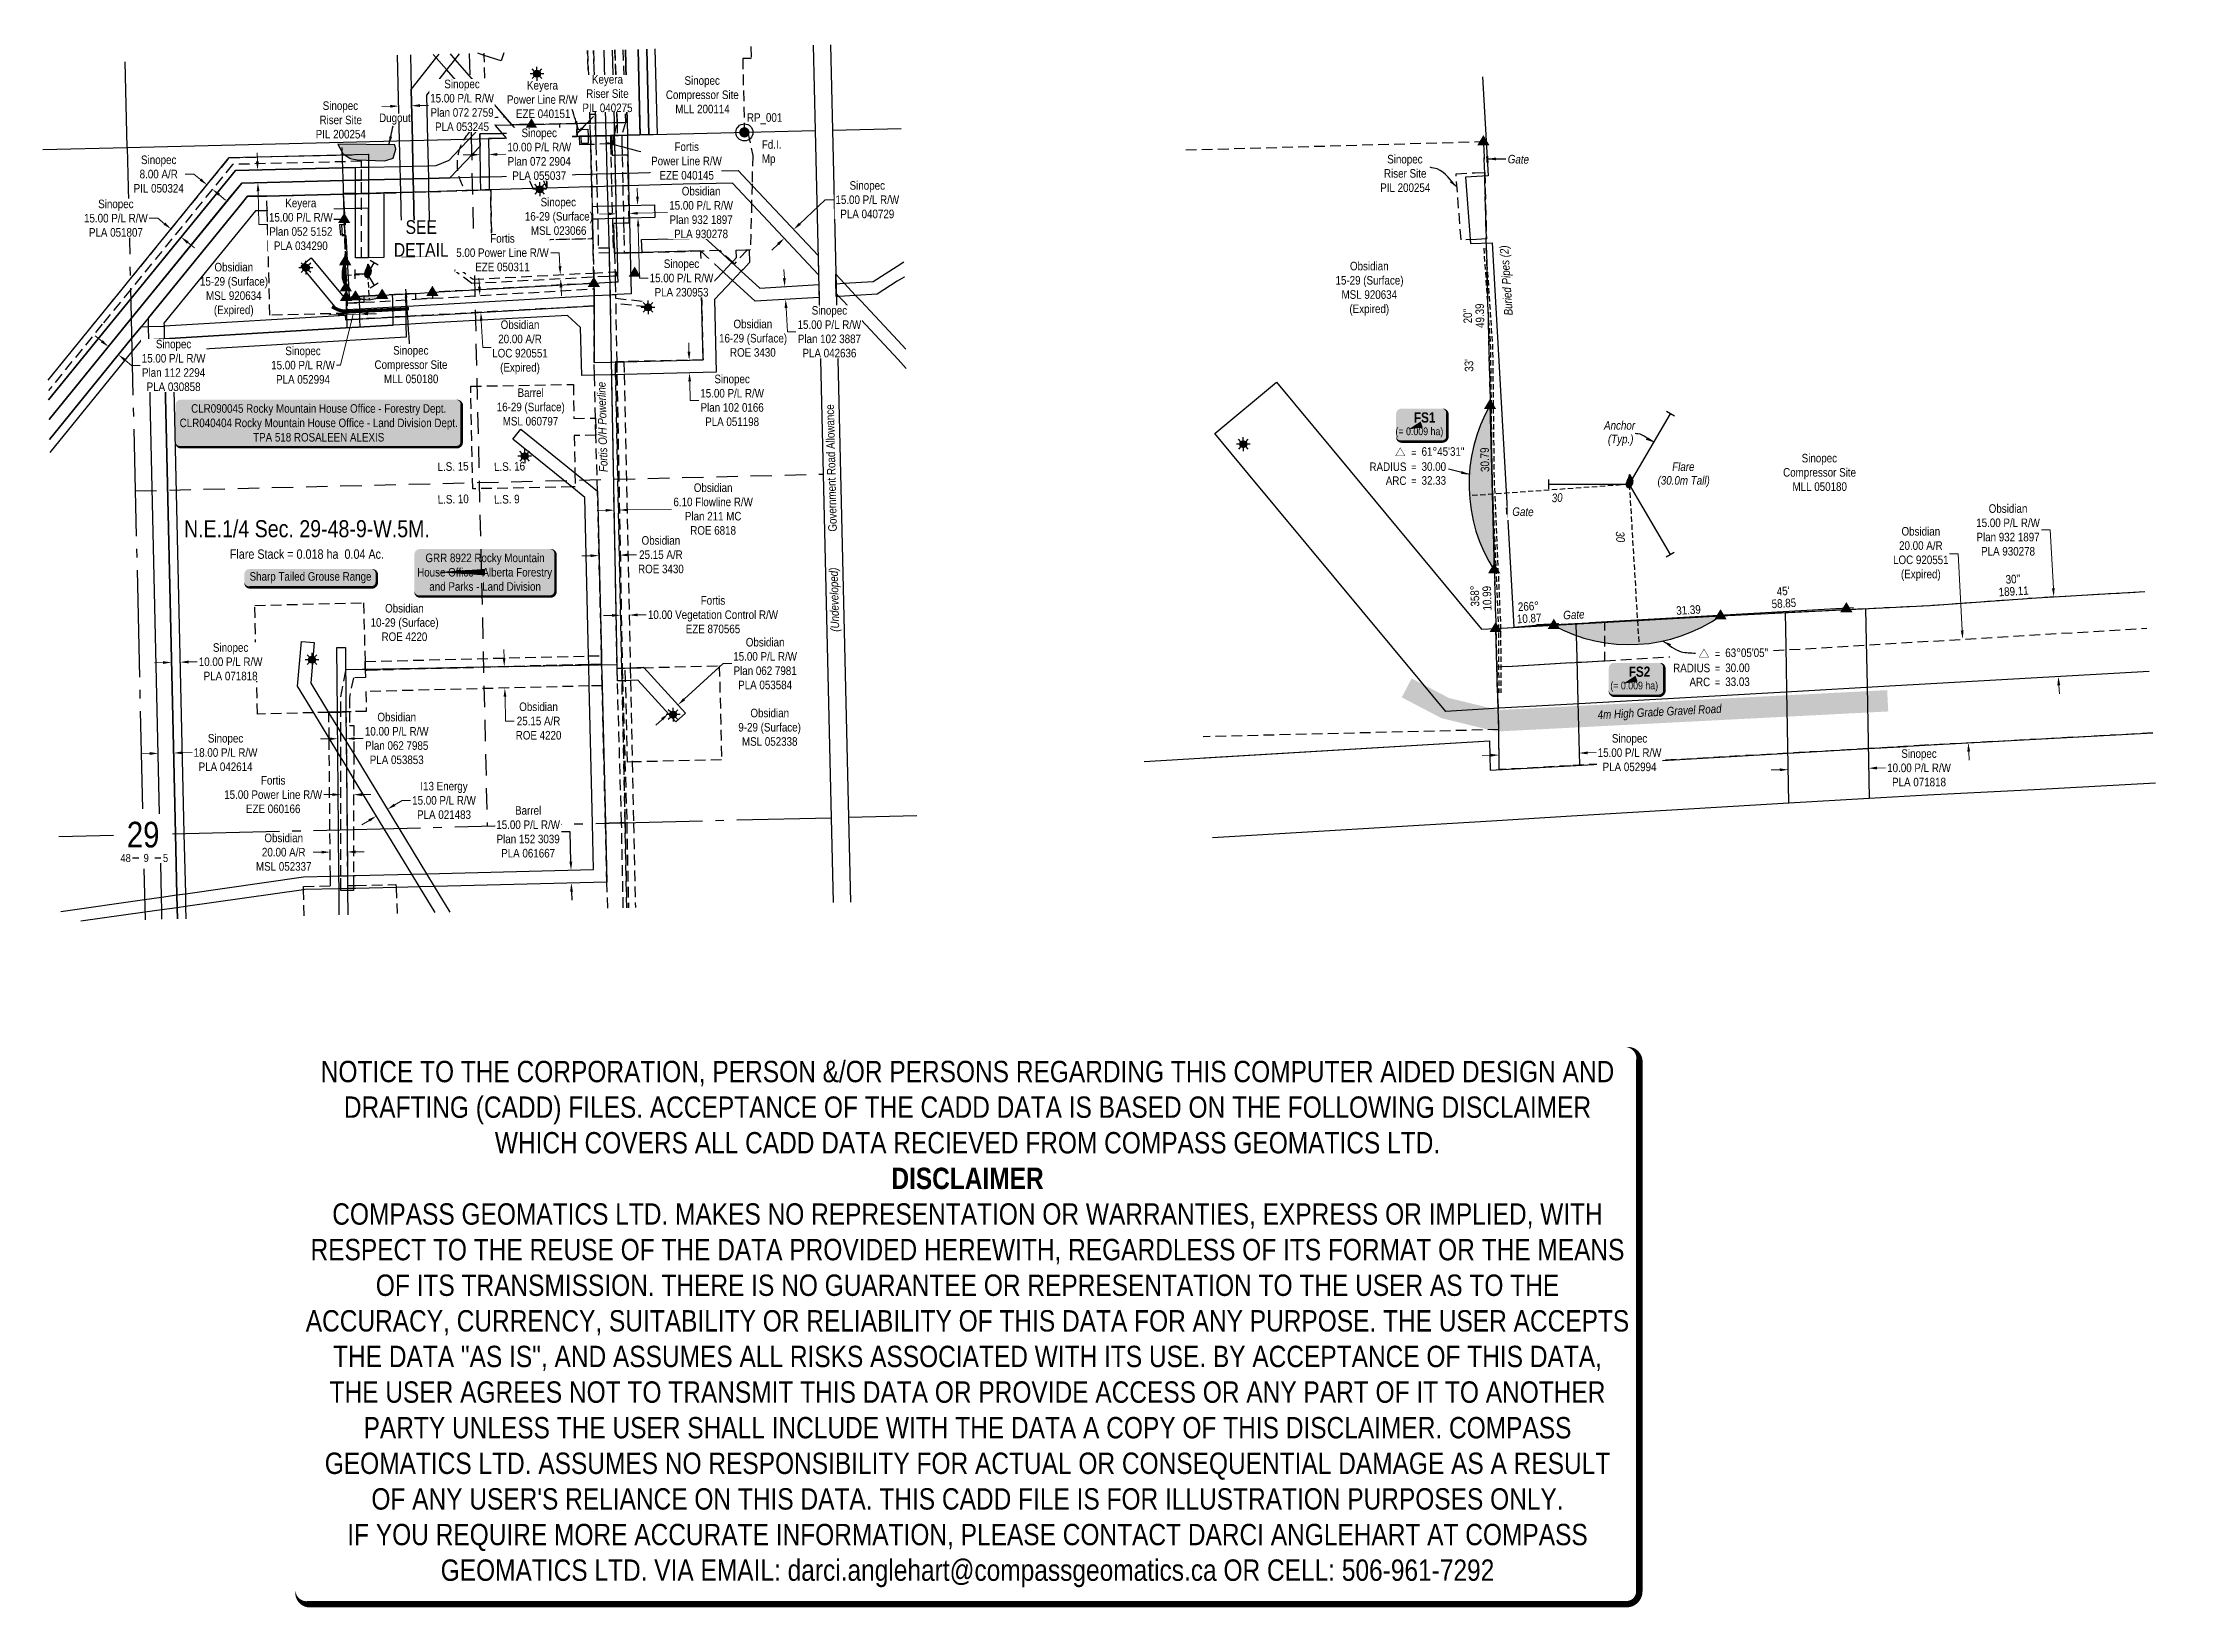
# Model space of a CAD drawing. Extents: x 614752 to 617249, y 5891729 to 5893560.
import ezdxf
from ezdxf.enums import TextEntityAlignment as Align

# ---------------------------------------------------------------- set-up
doc = ezdxf.new("R2010")
doc.units = 0
doc.header["$LTSCALE"] = 5
doc.header["$PDSIZE"] = 5
for name, pattern in [('foc-ACCESSROAD', [3.75, 2.5, -1.25]), ('foc-FLOWLINE', [3.75, 2.5, -1.25]), ('foc-LSD', [8, 5, -3]), ('foc-QUARTERLINE', [33, 25, -3, 2, -3]), ('foc-TIELINE', [1.875, 1.25, -0.625]), ('UG_PIPE', [1.875, 1.25, -0.625])]:
    doc.linetypes.add(name, pattern=pattern)
doc.layers.get('Defpoints').update_dxf_attribs({"color": 9})
for name, color, linetype in [('10', 1, 'Continuous'), ('35', 37, 'Continuous'), ('9', 3, 'Continuous'), ('AS-FENCE', 48, 'foc-FENCE'), ('AS-PIPE-UG', 44, 'UG_PIPE'), ('AS-PIPE-UG-T', 44, 'Continuous'), ('AS-POWER', 104, 'foc-POWER'), ('AS-ROADS', 254, 'Continuous'), ('AS-SYMBOL', 7, 'Continuous'), ('AS-WILDLIFE-BLOCK', 131, 'Continuous'), ('C-RW', 13, 'Continuous'), ('C-SYMBOL', 7, 'Continuous'), ('C-WS', 13, 'foc-ACCESSROAD'), ('C-WS-S', 13, 'Continuous'), ('CG-NOTES', 7, 'Continuous'), ('DETAIL-T', 7, 'Continuous'), ('F-AR', 190, 'foc-ACCESSROAD'), ('F-EZE', 190, 'foc-FLOWLINE'), ('F-FLOWLINE', 190, 'foc-FLOWLINE'), ('F-RW', 190, 'Continuous'), ('F-WS', 190, 'foc-ACCESSROAD'), ('F-WS-S', 190, 'Continuous'), ('L-AREAREQUIRED', 7, 'Continuous'), ('L-BD', 7, 'Continuous'), ('L-MON', 1, 'Continuous'), ('L-ROAD-T', 7, 'Continuous'), ('L-SEC', 7, 'Continuous'), ('L-SECLBL', 7, 'Continuous'), ('L-SECQ', 8, 'foc-QUARTERLINE'), ('L-SECTION-LSD', 7, 'foc-LSD'), ('oil_and_gas_wells_pt', 7, 'Continuous'), ('P-TEMP-BLOCKS', 250, 'Continuous'), ('P-WORKAREA', 113, 'Continuous'), ('P-WORKAREA-H', 111, 'Continuous'), ('P-WORKAREA-T', 113, 'Continuous'), ('T-TIE', 201, 'foc-TIELINE'), ('T-WATER', 160, 'Continuous'), ('T-WATER-H', 133, 'Continuous'), ('T-WATER-T', 170, 'Continuous')]:
    doc.layers.add(name, color=color, linetype=linetype)
for name, color, linetype, lineweight in [('AS-GENERAL', 48, 'Continuous', 18), ('C-RW-T', 13, 'Continuous', 9), ('C-WS-T', 13, 'Continuous', 9), ('F-AR-T', 190, 'Continuous', 9), ('F-EZE-T', 190, 'Continuous', 9), ('F-RW-T', 190, 'Continuous', 9), ('F-WS-T', 190, 'Continuous', 9), ('T-TEXT', 48, 'Continuous', 18), ('T-TIE-T', 201, 'Continuous', 18)]:
    doc.layers.add(name, color=color, linetype=linetype, lineweight=lineweight)
doc.layers.add('DISCLAIMER', color=7, linetype='Continuous', plot=False)
doc.styles.add('100L', font='ARIALN.TTF', dxfattribs={"height": 11})
doc.styles.add('175L', font='ARIALN.TTF', dxfattribs={"height": 20})
doc.styles.add('80', font='ARIALN.TTF', dxfattribs={"height": 10})
doc.styles.add('80CG', font='ARIALN.TTF', dxfattribs={"height": 10})
doc.styles.add('80L', font='ARIALN.TTF', dxfattribs={"height": 10})
doc.styles.add('80LS', font='ARIALNI.TTF', dxfattribs={"height": 10})
doc.styles.add('BOLD', font='ARIALNB.TTF')
doc.styles.add('DESCRIPTION', font='ARIALN.TTF', dxfattribs={"height": 2.5})
doc.styles.add('ELEVATION', font='ARIALN.TTF', dxfattribs={"height": 2.5})
doc.styles.add('foc-LtypeFont', font='ARIALN.TTF', dxfattribs={"height": 7.35})
doc.styles.add('POINTNUMBER', font='ARIALN.TTF', dxfattribs={"height": 2.5})
doc.styles.add('SIMPLEX', font='ARIALN.TTF')
doc.linetypes.add('foc-FENCE', pattern='A,10,-1,["X",foc-LtypeFont,S=0.2,R=0,X=-0.625,Y=-0.75],-1.24', length=12.24)
doc.linetypes.add('foc-POWER', pattern='A,6,-1,["P",foc-LtypeFont,S=0.2,R=0,X=-0.625,Y=-0.75],-1.24,4', length=12.24)
doc.dimstyles.new('Compass 5 000', dxfattribs={"dimscale": 5, "dimtxt": 9, "dimasz": 2, "dimexe": 0.2, "dimexo": 0.0625, "dimgap": 0.5, "dimtad": 0, "dimtih": 1, "dimtoh": 1, "dimzin": 0, "dimdsep": 46, "dimtxsty": '80CG', "dimcen": 0.1, "dimse1": 1, "dimse2": 1, "dimclrd": 256, "dimclrt": 256, "dimaunit": 1, "dimadec": 4, "dimazin": 0, "dimtfac": 0.06, "dimtofl": 0, "dimtmove": 0, "dimatfit": 1, "dimfxl": 0.2, "dimtolj": 1, "dimtzin": 0, "dimlwd": -1, "dimarcsym": 0})

msp = doc.modelspace()

# ---------------------------------------------------------------- texts
at = {"layer": '35', "color": 3, "style": '80'}
msp.add_attdef('RP_001', (615575.99, 5893467.233), 'RP', height=10, dxfattribs=at)
at = {"layer": 'AS-GENERAL', "insert": (616570.783, 5892778.243), "char_height": 9.99622, "attachment_point": 1, "rotation": 2.934551, "style": '80L'}
msp.add_mtext_dynamic_manual_height_columns('{\\fArial Narrow|b0|i1|c0|p34;4m High Grade Gravel Road}', width=145.8367, gutter_width=125, heights=[0], dxfattribs=at)
at = {"layer": 'AS-POWER', "insert": (615403.1, 5893057.223), "char_height": 9.99622, "attachment_point": 1, "rotation": 91.340756, "style": '80L'}
msp.add_mtext_dynamic_manual_height_columns('{\\fArial Narrow|b0|i1|c0|p34;Fortis O/H Powerline}', width=105.27735, gutter_width=50, heights=[0], dxfattribs=at)
at = {"layer": 'C-SYMBOL', "color": 3, "style": '175L'}
msp.add_text('N.E.1/4 Sec. 29-48-9-W.5M.', height=19.99243, dxfattribs=at).set_placement((615061.343, 5892975.063), align=Align.BOTTOM_CENTER)
at = {"layer": 'C-WS-T', "char_height": 9.99622, "attachment_point": 1, "style": '80L'}
for s, width, gutter_width, insert in [('\\pi22.077;Sinopec\\P\\pi0.33879;Compressor Site\\P\\pi11.327;MLL 200114', 84.909, 50, (615480.9, 5893520.512)), ('\\pi8.6935;Sinopec\\P\\pi4.9432;Riser Site\\P\\pi0.50078;PIL 200254', 58.14229, 50, (615071.131, 5893491.088)), ('\\pi8.6935;Sinopec\\P\\pi4.9432;Riser Site\\P\\pi0.50078;PIL 200254', 58.14229, 50, (616316.234, 5893428.493)), ('\\pi22.077;Sinopec\\P\\pi0.33879;Compressor Site\\P\\pi11.327;MLL 050180', 84.909, 50, (615140.088, 5893204.732)), ('\\pi22.077;Sinopec\\P\\pi0.33879;Compressor Site\\P\\pi11.327;MLL 050180', 84.909, 125, (616787.657, 5893078.66))]:
    msp.add_mtext_dynamic_manual_height_columns(s, width=width, gutter_width=gutter_width, heights=[0], dxfattribs=dict(at, insert=insert))
at = {"layer": 'Defpoints'}
for s, rotation, style, p in [('912.554', 44.999991, 'ELEVATION', (615571.045, 5893541.241)), ('FDI-MP', 23.999999, 'DESCRIPTION', (615571.045, 5893541.241)), ('912.264', 44.999991, 'ELEVATION', (615581.003, 5893541.485)), ('FDI-MP', 23.999999, 'DESCRIPTION', (615581.003, 5893541.485))]:
    msp.add_text(s, height=0.1999, rotation=rotation, dxfattribs=dict(at, style=style)).set_placement(p)
at = {"layer": 'Defpoints', "style": 'POINTNUMBER'}
for s, p in [('5', (615571.045, 5893541.241)), ('4', (615581.003, 5893541.485))]:
    msp.add_text(s, height=0.2, dxfattribs=at).set_placement(p)
at = {"layer": 'F-WS-T', "char_height": 9.99622, "attachment_point": 1, "style": '80L'}
for s, width, gutter_width, insert in [('\\pi17.589;Obsidian\\P\\pi0.67861;15-29 (Surface)\\P\\pi7.736;MSL 920634\\P\\pi16.965;(Expired)', 78.99495, 125, (616263.78, 5893303.396)), ('\\pi28.023;Barrel\\P\\pi3.6356;16-29 (Surface)\\P\\pi10.683;MSL 060797', 84.909, 50, (615279.737, 5893155.181)), ('\\pi20.546;Obsidian\\P\\pi3.6356;10-29 (Surface)\\P\\pi16.441;ROE 4220', 84.909, 50, (615132.221, 5892902.996)), ('\\pi20.546;Obsidian\\P\\pi6.4347;9-29 (Surface)\\P\\pi10.669;MSL 052338', 84.909, 50, (615559.535, 5892780.414))]:
    msp.add_mtext_dynamic_manual_height_columns(s, width=width, gutter_width=gutter_width, heights=[0], dxfattribs=dict(at, insert=insert))
at = {"layer": 'L-AREAREQUIRED', "color": 5, "style": '100L'}
msp.add_text('Flare Stack = 0.018 ha  0.04 Ac.', height=10.99584, dxfattribs=at).set_placement((615061.343, 5892952.572), align=Align.BOTTOM_CENTER)
at = {"layer": 'L-BD', "style": '80L'}
for s, rotation, p in [("20''", 91.4443, (616419.042, 5893239.91)), ('49.39', 91.4443, (616433.283, 5893240.269)), ("33'", 91.4443, (616420.496, 5893182.259)), ('30.79', 91.4443, (616439.016, 5893071.802)), ("30''", 3.2411, (617056.848, 5892932.134)), ('358°', 91.4443, (616427.376, 5892912.303)), ('10.99', 91.4443, (616441.616, 5892909.759)), ("45'", 3.2411, (616788.07, 5892918.065)), ('189.11', 3.2411, (617057.654, 5892917.912)), ('10.87', 3.2411, (616490.933, 5892886.121)), ('266°', 3.2411, (616490.127, 5892900.343)), ('31.39', 3.2411, (616677.311, 5892896.02)), ('58.85', 3.2411, (616788.875, 5892903.843))]:
    msp.add_text(s, height=9.9962, rotation=rotation, dxfattribs=at).set_placement(p, align=Align.MIDDLE)
at = {"layer": 'L-ROAD-T', "style": '80L'}
msp.add_text('Government Road Allowance', height=9.99622, rotation=91.340442, dxfattribs=at).set_placement((615674.489, 5893062.1), align=Align.MIDDLE_CENTER)
at = {"layer": 'T-TEXT', "style": '80LS'}
msp.add_text('(Undeveloped)', height=9.99622, rotation=91.340442, dxfattribs=at).set_placement((615678.095, 5892908.013), align=Align.MIDDLE_CENTER)
at = {"layer": 'T-TEXT', "char_height": 9.99622, "attachment_point": 1, "line_spacing_factor": 0.961801, "style": '175L'}
for s, insert, width in [('\\pi0.049981;{\\fArial Narrow|b0|i1|c0|p34;Anchor\\P\\pi4.5537;(Typ.)}', (616578.536, 5893116.954), 37.37781), ('\\pi17.639;{\\fArial Narrow|b0|i1|c0|p34;Flare\\P\\pi0.53411;(30.0m Tall)}', (616640.622, 5893068.659), 60.5273)]:
    msp.add_mtext(s, dxfattribs=dict(at, insert=insert, width=width))
at = {"layer": 'T-TIE-T', "char_height": 9.99622, "width": 12.9464, "attachment_point": 1, "line_spacing_factor": 0.961801, "style": '175L'}
for insert, rotation in [((616516.63, 5893031.817), 4.092779), ((616602.225, 5892988.67), 273.432569)]:
    msp.add_mtext('\\pi0.36364;{\\fArial Narrow|b0|i1|c0|p34;30}', dxfattribs=dict(at, insert=insert, rotation=rotation))

# ---------------------------------------------------------------- blocks, each defined once
blk = doc.blocks.new('L-SECLBL')
at = {"layer": '9', "color": 7}
for p, q in [((-5.1, -27.8), (-12.3, -27.8)), ((20.7, -27.8), (13.5, -27.8))]:
    blk.add_line(p, q, dxfattribs=at)
at = {"layer": '10', "color": 2, "style": 'SIMPLEX'}
blk.add_attdef('SEC', text='', height=30, dxfattribs=at).set_placement((0, 0), align=Align.MIDDLE)
at = {"layer": '10', "color": 5, "style": '80L'}
blk.add_attdef('TWP', text='', height=9.5, dxfattribs=at).set_placement((-14.4, -27.4), align=Align.MIDDLE_RIGHT)
blk.add_attdef('RGE', text='', height=9.5, dxfattribs=at).set_placement((3.6, -27.4), align=Align.MIDDLE_CENTER)
blk.add_attdef('MER', text='', height=9.5, dxfattribs=at).set_placement((23.2, -27.4), align=Align.MIDDLE_LEFT)
blk = doc.blocks.new('*U375')
h = blk.add_hatch(color=255)
edge = h.paths.add_edge_path()
edge.add_line((-161.5, -28.5), (161.5, -28.5))
edge.add_arc((161.5, -22.5), 6, 270, 360)
edge.add_line((167.5, -22.5), (167.5, 21))
edge.add_arc((161.5, 21), 6, 0, 90)
edge.add_line((161.5, 27), (-161.5, 27))
edge.add_arc((-161.5, 21), 6, 90, 180)
edge.add_line((-167.5, 21), (-167.5, -22.5))
edge.add_arc((-161.5, -22.5), 6, 180, 270)
at = {"color": 44, "flags": 128}
blk.add_lwpolyline([(-161.5, -28.5, 3, 3, 0), (161.5, -28.5, 3, 3, 0.414214), (167.5, -22.5, 3, 3, 0), (167.5, 21, 3, 0, 0.414214), (161.5, 27, 0, 0, 0), (-161.5, 27, 0, 0, 0.414214), (-167.5, 21, 0, 0, 0), (-167.5, -22.5, 0, 3, 0.414214)], format="xyseb", close=True, dxfattribs=at)
at = {"color": 44, "style": '80'}
blk.add_attdef('ENTER_TEXT_001', (-36, -5), '', height=10, dxfattribs=at)
blk = doc.blocks.new('*U378')
h = blk.add_hatch(color=255)
edge = h.paths.add_edge_path()
edge.add_line((-71.5, -11.5), (71.5, -11.5))
edge.add_arc((71.5, -5.5), 6, 270, 360)
edge.add_line((77.5, -5.5), (77.5, 4))
edge.add_arc((71.5, 4), 6, 0, 90)
edge.add_line((71.5, 10), (-71.5, 10))
edge.add_arc((-71.5, 4), 6, 90, 180)
edge.add_line((-77.5, 4), (-77.5, -5.5))
edge.add_arc((-71.5, -5.5), 6, 180, 270)
at = {"color": 131, "flags": 128}
blk.add_lwpolyline([(-71.5, -11.5, 3, 3, 0), (71.5, -11.5, 3, 3, 0.414214), (77.5, -5.5, 3, 3, 0), (77.5, 4, 3, 0, 0.414214), (71.5, 10, 0, 0, 0), (-71.5, 10, 0, 0, 0.414214), (-77.5, 4, 0, 0, 0), (-77.5, -5.5, 0, 3, 0.414214)], format="xyseb", close=True, dxfattribs=at)
at = {"color": 131, "style": '80'}
blk.add_attdef('ENTER_TEXT_001', (-36, -5), '', height=10, dxfattribs=at)
blk = doc.blocks.new('*D381')
at = {"layer": 'Defpoints', "color": 0, "transparency": 16777216}
blk.add_point((615357.8, 5893288.3), dxfattribs=at)
at = {"layer": 'F-EZE-T', "transparency": 16777216}
for p, q in [((615356.5, 5893314), (615346.5, 5893314)), ((615357.3, 5893298.3), (615356.5, 5893314)), ((615358.6, 5893273.3), (615359.2, 5893263.4))]:
    blk.add_line(p, q, dxfattribs=at)
for points in [[(615359, 5893298.4), (615355.6, 5893298.2), (615357.8, 5893288.3)], [(615360.3, 5893273.4), (615357, 5893273.3), (615358.1, 5893283.3)]]:
    blk.add_solid(points, dxfattribs=at)
at = {"layer": 'F-EZE-T', "transparency": 16777216, "insert": (615290.1, 5893314), "char_height": 10, "attachment_point": 5, "style": '80CG', "bg_fill": 3, "box_fill_scale": 1.1, "bg_fill_color": 256, "bg_fill_true_color": 13158600, "bg_fill_transparency": 0}
blk.add_mtext('\\A1;Fortis\\P5.00 Power Line R/W\\PEZE 050311', dxfattribs=at)
at = {"layer": 'Defpoints', "color": 0, "transparency": 16777216}
for p in [(615296.1, 5893285), (615296.3, 5893280.1)]:
    blk.add_point(p, dxfattribs=at)
blk = doc.blocks.new('*D382')
at = {"layer": 'Defpoints', "color": 0, "transparency": 16777216}
for p in [(615101, 5892681.1), (615116, 5892681.1), (615116, 5892679.9)]:
    blk.add_point(p, dxfattribs=at)
at = {"layer": 'F-EZE-T', "transparency": 16777216}
for p, q in [((615091, 5892679.9), (615081, 5892679.9)), ((615126, 5892679.9), (615136, 5892679.9))]:
    blk.add_line(p, q, dxfattribs=at)
for points in [[(615091, 5892681.6), (615091, 5892678.3), (615101, 5892679.9)], [(615126, 5892681.6), (615126, 5892678.2), (615116, 5892679.9)]]:
    blk.add_solid(points, dxfattribs=at)
at = {"layer": 'F-EZE-T', "transparency": 16777216, "insert": (615021.9, 5892679.9), "char_height": 10, "attachment_point": 5, "style": '80CG'}
blk.add_mtext('\\A1;Fortis\\P15.00 Power Line R/W\\PEZE 060166', dxfattribs=at)
blk = doc.blocks.new('*D383')
at = {"layer": 'Defpoints', "color": 0, "transparency": 16777216}
for p in [(615428, 5892904.1), (615438, 5892904.3), (615438.3, 5892890)]:
    blk.add_point(p, dxfattribs=at)
at = {"layer": 'F-EZE-T', "transparency": 16777216}
for p, q in [((615418.3, 5892889.6), (615408.3, 5892889.4)), ((615448.3, 5892890.2), (615458.3, 5892890.4))]:
    blk.add_line(p, q, dxfattribs=at)
for points in [[(615418.3, 5892891.2), (615418.4, 5892887.9), (615428.3, 5892889.8)], [(615448.3, 5892891.9), (615448.4, 5892888.5), (615438.3, 5892890)]]:
    blk.add_solid(points, dxfattribs=at)
at = {"layer": 'F-EZE-T', "transparency": 16777216, "insert": (615536.3, 5892890.4), "char_height": 10, "attachment_point": 5, "style": '80CG'}
blk.add_mtext('\\A1;Fortis\\P10.00 Vegetation Control R/W\\PEZE 870565', dxfattribs=at)
blk = doc.blocks.new('*D384')
at = {"layer": 'Defpoints', "color": 0, "transparency": 16777216}
for p in [(615224.1, 5893262.1), (615225.2, 5893242.1), (615264.8, 5893244.3)]:
    blk.add_point(p, dxfattribs=at)
at = {"layer": 'F-AR-T', "transparency": 16777216}
for p, q in [((615263.1, 5893274.3), (615262.5, 5893284.3)), ((615265.3, 5893234.3), (615267, 5893203.3)), ((615267, 5893203.3), (615277, 5893203.3))]:
    blk.add_line(p, q, dxfattribs=at)
for points in [[(615264.8, 5893274.4), (615261.4, 5893274.2), (615263.6, 5893264.3)], [(615267, 5893234.4), (615263.7, 5893234.2), (615264.8, 5893244.3)]]:
    blk.add_solid(points, dxfattribs=at)
at = {"layer": 'F-AR-T', "transparency": 16777216, "insert": (615310.6, 5893203.3), "char_height": 10, "attachment_point": 5, "style": '80CG'}
blk.add_mtext('\\A1;Obsidian\\P20.00 A/R\\PLOC 920551\\P(Expired)', dxfattribs=at)
blk = doc.blocks.new('*D385')
at = {"layer": 'Defpoints', "color": 0, "transparency": 16777216}
for p in [(615088.5, 5892614), (615088.5, 5892612.6), (615108.5, 5892614.2)]:
    blk.add_point(p, dxfattribs=at)
at = {"layer": 'F-AR-T', "transparency": 16777216}
for p, q in [((615078.5, 5892612.6), (615068.5, 5892612.5)), ((615118.5, 5892612.9), (615128.5, 5892613))]:
    blk.add_line(p, q, dxfattribs=at)
for points in [[(615078.5, 5892614.2), (615078.5, 5892610.9), (615088.5, 5892612.6)], [(615118.5, 5892614.6), (615118.5, 5892611.2), (615108.5, 5892612.8)]]:
    blk.add_solid(points, dxfattribs=at)
at = {"layer": 'F-AR-T', "transparency": 16777216, "insert": (615034.2, 5892612.5), "char_height": 10, "attachment_point": 5, "style": '80CG'}
blk.add_mtext('\\A1;Obsidian\\P20.00 A/R\\PMSL 052337', dxfattribs=at)
blk = doc.blocks.new('*D386')
at = {"layer": 'C-WS-T', "transparency": 16777216}
for p, q in [((614929.1, 5893406), (614919.1, 5893406)), ((614936.8, 5893399.7), (614929.1, 5893406)), ((614958.5, 5893382), (614966.3, 5893375.7))]:
    blk.add_line(p, q, dxfattribs=at)
for points in [[(614937.9, 5893400.9), (614935.8, 5893398.4), (614944.6, 5893393.3)], [(614959.6, 5893383.3), (614957.5, 5893380.7), (614950.8, 5893388.3)]]:
    blk.add_solid(points, dxfattribs=at)
at = {"layer": 'Defpoints', "color": 0, "transparency": 16777216}
for p in [(614942.7, 5893391), (614944.6, 5893393.3), (614948.9, 5893386)]:
    blk.add_point(p, dxfattribs=at)
at = {"layer": 'C-WS-T', "transparency": 16777216, "insert": (614888, 5893406), "char_height": 10, "attachment_point": 5, "style": '80CG'}
blk.add_mtext('\\A1;Sinopec\\P8.00 A/R\\PPIL 050324', dxfattribs=at)
blk = doc.blocks.new('*D387')
at = {"layer": 'Defpoints', "color": 0, "transparency": 16777216}
for p in [(615155.1, 5892663.5), (615155.5, 5892662.7), (615142.2, 5892655.7)]:
    blk.add_point(p, dxfattribs=at)
at = {"layer": 'F-RW-T', "transparency": 16777216}
for p, q in [((615164.1, 5892667.9), (615172.6, 5892673.1)), ((615172.6, 5892673.1), (615182.6, 5892673.1)), ((615134.1, 5892649.7), (615125.6, 5892644.5))]:
    blk.add_line(p, q, dxfattribs=at)
for points in [[(615163.2, 5892669.3), (615164.9, 5892666.5), (615155.5, 5892662.7)], [(615133.3, 5892651.1), (615135, 5892648.3), (615142.7, 5892654.9)]]:
    blk.add_solid(points, dxfattribs=at)
at = {"layer": 'F-RW-T', "transparency": 16777216, "insert": (615221.7, 5892673.1), "char_height": 10, "attachment_point": 5, "style": '80CG'}
blk.add_mtext('\\A1;I13 Energy\\P15.00 P/L R/W\\PPLA 021483', dxfattribs=at)
blk = doc.blocks.new('*D388')
at = {"layer": 'C-RW-T', "transparency": 16777216}
for p, q in [((614821.4, 5893210.4), (614813.6, 5893216.7)), ((614848.6, 5893188.4), (614856.3, 5893182.1)), ((614856.3, 5893182.1), (614866.3, 5893182.1))]:
    blk.add_line(p, q, dxfattribs=at)
for points in [[(614822.5, 5893211.7), (614820.4, 5893209.1), (614829.2, 5893204.1)], [(614849.6, 5893189.7), (614847.5, 5893187.1), (614840.8, 5893194.7)]]:
    blk.add_solid(points, dxfattribs=at)
at = {"layer": 'Defpoints', "color": 0, "transparency": 16777216}
for p in [(614840.8, 5893194.7), (614779.9, 5893143.6), (614791.6, 5893134.1)]:
    blk.add_point(p, dxfattribs=at)
at = {"layer": 'C-RW-T', "transparency": 16777216, "insert": (614905.4, 5893182.1), "char_height": 10, "attachment_point": 5, "style": '80CG', "bg_fill": 3, "box_fill_scale": 1.1, "bg_fill_color": 256, "bg_fill_true_color": 13158600, "bg_fill_transparency": 0}
blk.add_mtext('\\A1;Sinopec\\P15.00 P/L R/W\\PPlan 112 2294\\PPLA 030858', dxfattribs=at)
blk = doc.blocks.new('*D389')
at = {"layer": 'Defpoints', "color": 0, "transparency": 16777216}
for p in [(615003.6, 5893411), (615005, 5893411.1), (615005.3, 5893396.1)]:
    blk.add_point(p, dxfattribs=at)
at = {"layer": 'F-RW-T', "transparency": 16777216}
for p, q in [((615003.4, 5893421), (615003.1, 5893431)), ((615004.2, 5893386.1), (615005.2, 5893347.1)), ((615005.2, 5893347.1), (615015.2, 5893347.1))]:
    blk.add_line(p, q, dxfattribs=at)
for points in [[(615005.1, 5893421.1), (615001.7, 5893421), (615003.6, 5893411)], [(615005.9, 5893386.1), (615002.6, 5893386), (615004, 5893396)]]:
    blk.add_solid(points, dxfattribs=at)
at = {"layer": 'F-RW-T', "transparency": 16777216, "insert": (615054.2, 5893347.1), "char_height": 10, "attachment_point": 5, "style": '80CG', "bg_fill": 3, "box_fill_scale": 1.1, "bg_fill_color": 256, "bg_fill_true_color": 13158600, "bg_fill_transparency": 0}
blk.add_mtext('\\A1;Keyera\\P15.00 P/L R/W\\PPlan 052 5152\\PPLA 034290', dxfattribs=at)
blk = doc.blocks.new('*D390')
at = {"layer": 'C-RW-T', "transparency": 16777216}
for p, q in [((614877.4, 5892728), (614867.5, 5892727.8)), ((614915.4, 5892728.8), (614927.1, 5892729.1))]:
    blk.add_line(p, q, dxfattribs=at)
for points in [[(614877.4, 5892729.7), (614877.5, 5892726.3), (614887.4, 5892728.2)], [(614915.4, 5892730.5), (614915.5, 5892727.2), (614905.5, 5892728.6)]]:
    blk.add_solid(points, dxfattribs=at)
at = {"layer": 'Defpoints', "color": 0, "transparency": 16777216}
for p in [(614905.5, 5892728.6), (614887.9, 5892706.9), (614905.9, 5892707.3)]:
    blk.add_point(p, dxfattribs=at)
at = {"layer": 'C-RW-T', "transparency": 16777216, "insert": (614966.2, 5892729.1), "char_height": 10, "attachment_point": 5, "style": '80CG'}
blk.add_mtext('\\A1;Sinopec\\P18.00 P/L R/W\\PPLA 042614', dxfattribs=at)
blk = doc.blocks.new('*D391')
at = {"layer": 'C-RW-T', "transparency": 16777216}
for p, q in [((615637.9, 5893348), (615667.7, 5893376)), ((615667.7, 5893376), (615677.7, 5893376)), ((615612.4, 5893324), (615605.2, 5893317.2))]:
    blk.add_line(p, q, dxfattribs=at)
for points in [[(615636.8, 5893349.2), (615639.1, 5893346.8), (615630.7, 5893341.2)], [(615611.3, 5893325.3), (615613.6, 5893322.8), (615619.7, 5893330.9)]]:
    blk.add_solid(points, dxfattribs=at)
at = {"layer": 'Defpoints', "color": 0, "transparency": 16777216}
for p in [(615630.7, 5893341.2), (615631.7, 5893318.1), (615642.7, 5893328.4)]:
    blk.add_point(p, dxfattribs=at)
at = {"layer": 'C-RW-T', "transparency": 16777216, "insert": (615716.8, 5893376), "char_height": 10, "attachment_point": 5, "style": '80CG', "bg_fill": 3, "box_fill_scale": 1.1, "bg_fill_color": 256, "bg_fill_true_color": 13158600, "bg_fill_transparency": 0}
blk.add_mtext('\\A1;Sinopec\\P15.00 P/L R/W\\PPLA 040729', dxfattribs=at)
blk = doc.blocks.new('*D392')
at = {"layer": 'C-RW-T', "transparency": 16777216}
for p, q in [((615619.8, 5893284.3), (615619.2, 5893294.3)), ((615621.8, 5893249.4), (615623.4, 5893221.5)), ((615623.4, 5893221.5), (615633.4, 5893221.5))]:
    blk.add_line(p, q, dxfattribs=at)
for points in [[(615621.4, 5893284.4), (615618.1, 5893284.2), (615620.3, 5893274.3)], [(615623.5, 5893249.5), (615620.1, 5893249.3), (615621.2, 5893259.4)]]:
    blk.add_solid(points, dxfattribs=at)
at = {"layer": 'Defpoints', "color": 0, "transparency": 16777216}
for p in [(615615.7, 5893274.1), (615616.6, 5893259.1), (615621.2, 5893259.4)]:
    blk.add_point(p, dxfattribs=at)
at = {"layer": 'C-RW-T', "transparency": 16777216, "insert": (615672.5, 5893221.5), "char_height": 10, "attachment_point": 5, "style": '80CG', "bg_fill": 3, "box_fill_scale": 1.1, "bg_fill_color": 256, "bg_fill_true_color": 13158600, "bg_fill_transparency": 0}
blk.add_mtext('\\A1;Sinopec\\P15.00 P/L R/W\\PPlan 102 3887\\PPLA 042636', dxfattribs=at)
blk = doc.blocks.new('*D393')
at = {"layer": 'C-RW-T', "transparency": 16777216}
for p, q in [((615508.2, 5893198.4), (615508, 5893208.4)), ((615509.1, 5893163.4), (615509.6, 5893141.2)), ((615509.6, 5893141.2), (615519.6, 5893141.2))]:
    blk.add_line(p, q, dxfattribs=at)
for points in [[(615509.9, 5893198.4), (615506.5, 5893198.3), (615508.5, 5893188.4)], [(615510.7, 5893163.4), (615507.4, 5893163.3), (615508.8, 5893173.4)]]:
    blk.add_solid(points, dxfattribs=at)
at = {"layer": 'Defpoints', "color": 0, "transparency": 16777216}
for p in [(615503.7, 5893188.3), (615504, 5893173.3), (615508.8, 5893173.4)]:
    blk.add_point(p, dxfattribs=at)
at = {"layer": 'C-RW-T', "transparency": 16777216, "insert": (615558.7, 5893141.2), "char_height": 10, "attachment_point": 5, "style": '80CG'}
blk.add_mtext('\\A1;Sinopec\\P15.00 P/L R/W\\PPlan 102 0166\\PPLA 051198', dxfattribs=at)
blk = doc.blocks.new('*D394')
at = {"layer": 'C-RW-T', "transparency": 16777216}
for p, q in [((614887, 5893354.4), (614877, 5893354.4)), ((614894.8, 5893348), (614887, 5893354.4)), ((614921.9, 5893325.9), (614929.7, 5893319.6))]:
    blk.add_line(p, q, dxfattribs=at)
for points in [[(614895.8, 5893349.3), (614893.7, 5893346.8), (614902.5, 5893341.7)], [(614923, 5893327.2), (614920.9, 5893324.6), (614914.2, 5893332.3)]]:
    blk.add_solid(points, dxfattribs=at)
at = {"layer": 'Defpoints', "color": 0, "transparency": 16777216}
for p in [(614902.5, 5893341.7), (614911.2, 5893352.4), (614922.8, 5893342.9)]:
    blk.add_point(p, dxfattribs=at)
at = {"layer": 'C-RW-T', "transparency": 16777216, "insert": (614837.9, 5893354.4), "char_height": 10, "attachment_point": 5, "style": '80CG', "bg_fill": 3, "box_fill_scale": 1.1, "bg_fill_color": 256, "bg_fill_true_color": 13158600, "bg_fill_transparency": 0}
blk.add_mtext('\\A1;Sinopec\\P15.00 P/L R/W\\PPLA 051807', dxfattribs=at)
blk = doc.blocks.new('*D395')
at = {"layer": 'C-RW-T', "transparency": 16777216}
for p, q in [((615097.9, 5893241.7), (615087.9, 5893241.4)), ((615115.4, 5893242.1), (615100.8, 5893182.4)), ((615122.9, 5893242.3), (615107.9, 5893241.9)), ((615132.9, 5893242.5), (615142.9, 5893242.7)), ((615100.8, 5893182.4), (615095.8, 5893182.4))]:
    blk.add_line(p, q, dxfattribs=at)
for points in [[(615097.8, 5893243.3), (615097.9, 5893240), (615107.9, 5893241.9)], [(615132.8, 5893244.2), (615132.9, 5893240.8), (615122.9, 5893242.3)]]:
    blk.add_solid(points, dxfattribs=at)
at = {"layer": 'Defpoints', "color": 0, "transparency": 16777216}
for p in [(615107.8, 5893243.4), (615107.9, 5893241.9), (615122.8, 5893243.8)]:
    blk.add_point(p, dxfattribs=at)
at = {"layer": 'C-RW-T', "transparency": 16777216, "insert": (615056.8, 5893182.4), "char_height": 10, "attachment_point": 5, "style": '80CG'}
blk.add_mtext('\\A1;Sinopec\\P15.00 P/L R/W\\PPLA 052994', dxfattribs=at)
blk = doc.blocks.new('*D396')
at = {"layer": 'Defpoints', "color": 0, "transparency": 16777216}
for p in [(615107.3, 5892745.4), (615107.6, 5892710.9), (615097.6, 5892710.8)]:
    blk.add_point(p, dxfattribs=at)
at = {"layer": 'F-RW-T', "transparency": 16777216}
for p, q in [((615087.3, 5892745.2), (615077.3, 5892745.1)), ((615117.3, 5892745.5), (615127.3, 5892745.6))]:
    blk.add_line(p, q, dxfattribs=at)
for points in [[(615087.3, 5892746.9), (615087.3, 5892743.5), (615097.3, 5892745.3)], [(615117.3, 5892747.1), (615117.3, 5892743.8), (615107.3, 5892745.4)]]:
    blk.add_solid(points, dxfattribs=at)
at = {"layer": 'F-RW-T', "transparency": 16777216, "insert": (615166.4, 5892745.6), "char_height": 10, "attachment_point": 5, "style": '80CG'}
blk.add_mtext('\\A1;Obsidian\\P10.00 P/L R/W\\PPlan 062 7985\\PPLA 053853', dxfattribs=at)
blk = doc.blocks.new('*D397')
at = {"layer": 'Defpoints', "color": 0, "transparency": 16777216}
for p in [(615491.5, 5892788.9), (615480.4, 5892778.8), (615495.2, 5892784.8)]:
    blk.add_point(p, dxfattribs=at)
at = {"layer": 'F-RW-T', "transparency": 16777216}
for p, q in [((615502.6, 5892791.6), (615548.2, 5892833.2)), ((615548.2, 5892833.2), (615558.2, 5892833.2)), ((615476.7, 5892768), (615469.3, 5892761.3))]:
    blk.add_line(p, q, dxfattribs=at)
for points in [[(615501.5, 5892792.8), (615503.7, 5892790.3), (615495.2, 5892784.8)], [(615475.6, 5892769.2), (615477.9, 5892766.8), (615484.1, 5892774.8)]]:
    blk.add_solid(points, dxfattribs=at)
at = {"layer": 'F-RW-T', "transparency": 16777216, "insert": (615597.3, 5892833.2), "char_height": 10, "attachment_point": 5, "style": '80CG'}
blk.add_mtext('\\A1;Obsidian\\P15.00 P/L R/W\\PPlan 062 7981\\PPLA 053584', dxfattribs=at)
blk = doc.blocks.new('*D398')
at = {"layer": 'C-RW-T', "transparency": 16777216}
for p, q in [((615254.1, 5893428.6), (615244.1, 5893428.5)), ((615284, 5893429.1), (615294, 5893429.2))]:
    blk.add_line(p, q, dxfattribs=at)
for points in [[(615254, 5893430.3), (615254.1, 5893427), (615264.1, 5893428.8)], [(615283.9, 5893430.7), (615284, 5893427.4), (615274, 5893428.9)]]:
    blk.add_solid(points, dxfattribs=at)
at = {"layer": 'Defpoints', "color": 0, "transparency": 16777216}
for p in [(615264.3, 5893412.8), (615274, 5893428.9), (615274.2, 5893412.9)]:
    blk.add_point(p, dxfattribs=at)
at = {"layer": 'C-RW-T', "transparency": 16777216, "insert": (615333.1, 5893429.2), "char_height": 10, "attachment_point": 5, "style": '80CG', "bg_fill": 3, "box_fill_scale": 1.1, "bg_fill_color": 256, "bg_fill_true_color": 13158600, "bg_fill_transparency": 0}
blk.add_mtext('\\A1;Sinopec\\P10.00 P/L R/W\\PPlan 072 2904\\PPLA 055037', dxfattribs=at)
blk = doc.blocks.new('*D399')
at = {"layer": 'Defpoints', "color": 0, "transparency": 16777216}
for p in [(615324.7, 5892590.3), (615370.3, 5892591.4), (615325.1, 5892575.3)]:
    blk.add_point(p, dxfattribs=at)
at = {"layer": 'F-RW', "transparency": 16777216}
for p, q in [((615369.1, 5892636.3), (615359.1, 5892636.3)), ((615370, 5892601.4), (615369.1, 5892636.3)), ((615370.9, 5892566.5), (615371.1, 5892556.5))]:
    blk.add_line(p, q, dxfattribs=at)
for points in [[(615371.7, 5892601.5), (615368.3, 5892601.4), (615370.3, 5892591.4)], [(615372.5, 5892566.5), (615369.2, 5892566.4), (615370.6, 5892576.5)]]:
    blk.add_solid(points, dxfattribs=at)
at = {"layer": 'F-RW', "transparency": 16777216, "insert": (615320.1, 5892636.3), "char_height": 10, "attachment_point": 5, "style": '80CG', "bg_fill": 3, "box_fill_scale": 1.1, "bg_fill_color": 256, "bg_fill_true_color": 13158600, "bg_fill_transparency": 0}
blk.add_mtext('\\A1;Barrel\\P15.00 P/L R/W\\PPlan 152 3039\\PPLA 061667', dxfattribs=at)
blk = doc.blocks.new('*D400')
at = {"layer": 'C-RW-T', "transparency": 16777216}
for p, q in [((614893.1, 5892834.4), (614883.1, 5892834.2)), ((614923, 5892835.1), (614933, 5892835.3))]:
    blk.add_line(p, q, dxfattribs=at)
for points in [[(614893, 5892836.1), (614893.1, 5892832.8), (614903.1, 5892834.6)], [(614923, 5892836.8), (614923.1, 5892833.4), (614913.1, 5892834.9)]]:
    blk.add_solid(points, dxfattribs=at)
at = {"layer": 'Defpoints', "color": 0, "transparency": 16777216}
for p in [(614903, 5892835.4), (614913, 5892835.6), (614913.1, 5892834.9)]:
    blk.add_point(p, dxfattribs=at)
at = {"layer": 'C-RW-T', "transparency": 16777216, "insert": (614972.1, 5892835.3), "char_height": 10, "attachment_point": 5, "style": '80CG', "bg_fill": 3, "box_fill_scale": 1.1, "bg_fill_color": 256, "bg_fill_true_color": 13158600, "bg_fill_transparency": 0}
blk.add_mtext('\\A1;Sinopec\\P10.00 P/L R/W\\PPLA 071818', dxfattribs=at)
blk = doc.blocks.new('*D401')
at = {"layer": 'C-RW-T', "transparency": 16777216}
for p, q in [((615447.9, 5893379.7), (615447.7, 5893389.7)), ((615448.8, 5893344.7), (615450.4, 5893284.4)), ((615450.4, 5893284.4), (615460.4, 5893284.4))]:
    blk.add_line(p, q, dxfattribs=at)
for points in [[(615449.6, 5893379.7), (615446.3, 5893379.6), (615448.2, 5893369.7)], [(615450.5, 5893344.7), (615447.2, 5893344.7), (615448.6, 5893354.7)]]:
    blk.add_solid(points, dxfattribs=at)
at = {"layer": 'Defpoints', "color": 0, "transparency": 16777216}
for p in [(615446.3, 5893369.6), (615446.7, 5893354.6), (615448.6, 5893354.7)]:
    blk.add_point(p, dxfattribs=at)
at = {"layer": 'C-RW-T', "transparency": 16777216, "insert": (615499.5, 5893284.4), "char_height": 10, "attachment_point": 5, "style": '80CG', "bg_fill": 3, "box_fill_scale": 1.1, "bg_fill_color": 256, "bg_fill_true_color": 13158600, "bg_fill_transparency": 0}
blk.add_mtext('\\A1;Sinopec\\P15.00 P/L R/W\\PPLA 230953', dxfattribs=at)
blk = doc.blocks.new('*D402')
at = {"layer": 'Defpoints', "color": 0, "transparency": 16777216}
for p in [(615438.4, 5893360.2), (615423.4, 5893359.8), (615438.4, 5893360)]:
    blk.add_point(p, dxfattribs=at)
at = {"layer": 'F-RW-T', "transparency": 16777216}
for p, q in [((615448.4, 5893360.2), (615483.3, 5893361)), ((615413.4, 5893359.4), (615403.4, 5893359.2))]:
    blk.add_line(p, q, dxfattribs=at)
for points in [[(615413.4, 5893361.1), (615413.5, 5893357.7), (615423.4, 5893359.6)], [(615448.4, 5893361.8), (615448.4, 5893358.5), (615438.4, 5893360)]]:
    blk.add_solid(points, dxfattribs=at)
at = {"layer": 'F-RW-T', "transparency": 16777216, "insert": (615522.4, 5893361), "char_height": 10, "attachment_point": 5, "style": '80CG', "bg_fill": 3, "box_fill_scale": 1.1, "bg_fill_color": 256, "bg_fill_true_color": 13158600, "bg_fill_transparency": 0}
blk.add_mtext('\\A1;Obsidian\\P15.00 P/L R/W\\PPlan 932 1897\\PPLA 930278', dxfattribs=at)
blk = doc.blocks.new('*D403')
at = {"layer": 'Defpoints', "color": 0, "transparency": 16777216}
for p in [(615296.2, 5892829.8), (615292.8, 5892804.6), (615296.8, 5892804.7)]:
    blk.add_point(p, dxfattribs=at)
at = {"layer": 'F-RW-T', "transparency": 16777216}
for p, q in [((615291.9, 5892839.7), (615291.7, 5892849.7)), ((615293.1, 5892794.6), (615293.8, 5892766)), ((615293.8, 5892766), (615303.8, 5892766))]:
    blk.add_line(p, q, dxfattribs=at)
for points in [[(615293.6, 5892839.7), (615290.3, 5892839.7), (615292.2, 5892829.7)], [(615294.7, 5892794.6), (615291.4, 5892794.5), (615292.8, 5892804.6)]]:
    blk.add_solid(points, dxfattribs=at)
at = {"layer": 'F-RW-T', "transparency": 16777216, "insert": (615332.3, 5892766), "char_height": 10, "attachment_point": 5, "style": '80CG'}
blk.add_mtext('\\A1;Obsidian\\P25.15 A/R\\PROE 4220', dxfattribs=at)
blk = doc.blocks.new('*D404')
at = {"layer": 'Defpoints', "color": 0, "transparency": 16777216}
for p in [(615403, 5892962.6), (615426.8, 5892963.1), (615426.9, 5892960.1)]:
    blk.add_point(p, dxfattribs=at)
at = {"layer": 'F-RW-T', "transparency": 16777216}
for p, q in [((615393.1, 5892959.4), (615383.1, 5892959.2)), ((615436.9, 5892960.4), (615446.9, 5892960.6))]:
    blk.add_line(p, q, dxfattribs=at)
for points in [[(615393, 5892961.1), (615393.1, 5892957.8), (615403.1, 5892959.6)], [(615436.8, 5892962), (615436.9, 5892958.7), (615426.9, 5892960.1)]]:
    blk.add_solid(points, dxfattribs=at)
at = {"layer": 'F-RW-T', "transparency": 16777216, "insert": (615475.4, 5892960.6), "char_height": 10, "attachment_point": 5, "style": '80CG'}
blk.add_mtext('\\A1;Obsidian\\P25.15 A/R\\PROE 3430', dxfattribs=at)
blk = doc.blocks.new('*D405')
at = {"layer": 'Defpoints', "color": 0, "transparency": 16777216}
for p in [(615420.7, 5893019.3), (615426.8, 5893019.4), (615426.9, 5893012.9)]:
    blk.add_point(p, dxfattribs=at)
at = {"layer": 'F-RW-T', "transparency": 16777216}
for p, q in [((615410.8, 5893012.6), (615400.8, 5893012.4)), ((615436.9, 5893013.1), (615487.8, 5893014))]:
    blk.add_line(p, q, dxfattribs=at)
for points in [[(615410.8, 5893014.2), (615410.8, 5893010.9), (615420.8, 5893012.8)], [(615436.9, 5893014.7), (615436.9, 5893011.4), (615426.9, 5893012.9)]]:
    blk.add_solid(points, dxfattribs=at)
at = {"layer": 'F-RW-T', "transparency": 16777216, "insert": (615536.5, 5893014), "char_height": 10, "attachment_point": 5, "style": '80CG'}
blk.add_mtext('\\A1;Obsidian\\P6.10 Flowline R/W\\PPlan 211 MC\\PROE 6818', dxfattribs=at)
blk = doc.blocks.new('GAS')
h = blk.add_hatch(color=255)
h.dxf.hatch_style = 1
edge = h.paths.add_edge_path()
edge.add_arc((0, 0), 0.9, 0, 360)
for p, q in [((-0.81, 0), (-1.62, 0)), ((-0.57, 0.57), (-1.14, 1.14)), ((0, 0.81), (0, 1.62)), ((0.57, 0.57), (1.14, 1.14)), ((1.62, 0), (0.81, 0)), ((-0.57, -0.57), (-1.14, -1.14)), ((0, -0.81), (0, -1.62)), ((1.14, -1.14), (0.57, -0.57))]:
    blk.add_line(p, q)
blk.add_circle((0, 0), 0.8)
blk = doc.blocks.new('fdia')
at = {"color": 255, "const_width": 1}
blk.add_lwpolyline([(-0.5, 0, 1), (0.5, 0, 1)], format="xyb", close=True, dxfattribs=at)
blk = doc.blocks.new('Fdiaa')
blk.add_blockref('fdia', (0, 0))
blk = doc.blocks.new('fdib')
at = {"color": 1, "const_width": 1.6}
blk.add_lwpolyline([(-0.4, 0, 1), (0.4, 0, 1)], format="xyb", close=True, dxfattribs=at)
at = {"color": 1}
blk.add_circle((0, 0), 0.8, dxfattribs=at)
blk = doc.blocks.new('Fdibb')
blk.add_blockref('fdib', (0, 0))
blk = doc.blocks.new('fdicc')
for name in ['Fdibb', 'Fdiaa']:
    blk.add_blockref(name, (0, 0))
blk = doc.blocks.new('FDI')
blk.add_blockref('fdicc', (0, 0))
blk = doc.blocks.new('STRIA')
blk.add_hatch(color=255).paths.add_polyline_path([(-0.04, 1.52), (-1.47, -0.87), (1.39, -0.87)])
blk = doc.blocks.new('STRIAA')
blk.add_blockref('STRIA', (0, 0))
blk = doc.blocks.new('STRIB')
at = {"color": 1}
blk.add_solid([(-1.12, -0.67), (-0.04, 1.13), (1.04, -0.67)], dxfattribs=at)
blk = doc.blocks.new('STRIBB')
blk.add_blockref('STRIB', (0, 0))
blk = doc.blocks.new('STRICC')
for name in ['STRIAA', 'STRIBB']:
    blk.add_blockref(name, (0, 0))
blk = doc.blocks.new('fdspike')
blk.add_blockref('STRICC', (0, 0))
blk = doc.blocks.new('TRIA')
blk.add_hatch(color=255).paths.add_polyline_path([(-0.04, 1.52), (-1.47, -0.87), (1.39, -0.87)])
blk = doc.blocks.new('TRIAA')
blk.add_blockref('TRIA', (0, 0))
blk = doc.blocks.new('TRIB')
at = {"color": 1}
blk.add_lwpolyline([(-1.12, -0.67), (-0.04, 1.13), (1.04, -0.67)], close=True, dxfattribs=at)
blk = doc.blocks.new('TRIBB')
blk.add_blockref('TRIB', (0, 0))
blk = doc.blocks.new('TRICC')
for name in ['TRIAA', 'TRIBB']:
    blk.add_blockref(name, (0, 0))
blk = doc.blocks.new('plspike')
blk.add_blockref('TRICC', (0, 0))
blk = doc.blocks.new('*U428')
at = {"color": 72}
blk.add_line((-0.95, -0.55), (0.95, 0.55), dxfattribs=at)
at = {"layer": 'AS-SYMBOL', "color": 72, "flags": 128}
blk.add_lwpolyline([(-1.53, 2.63), (0, 0)], dxfattribs=at)
blk = doc.blocks.new('*U429')
at = {"color": 72}
blk.add_line((0, 1.1), (0, -1.1), dxfattribs=at)
at = {"layer": 'AS-SYMBOL', "color": 72, "flags": 128}
blk.add_lwpolyline([(3.02, 0), (0, 0)], dxfattribs=at)
blk = doc.blocks.new('*U430')
at = {"color": 72}
blk.add_line((0.95, -0.55), (-0.95, 0.55), dxfattribs=at)
at = {"layer": 'AS-SYMBOL', "color": 72, "flags": 128}
blk.add_lwpolyline([(-1.54, -2.65), (0, 0)], dxfattribs=at)
blk = doc.blocks.new('*D415')
at = {"layer": 'C-RW-T', "transparency": 16777216}
for p, q in [((615158.8, 5893485.4), (615148.8, 5893485.1)), ((615193.7, 5893486.2), (615203.7, 5893486.4))]:
    blk.add_line(p, q, dxfattribs=at)
for points in [[(615158.7, 5893487), (615158.8, 5893483.7), (615168.8, 5893485.6)], [(615193.7, 5893487.9), (615193.8, 5893484.5), (615183.7, 5893486)]]:
    blk.add_solid(points, dxfattribs=at)
at = {"layer": 'Defpoints', "color": 0, "transparency": 16777216}
for p in [(615167.6, 5893536.7), (615182.5, 5893537), (615168.8, 5893485.6)]:
    blk.add_point(p, dxfattribs=at)
at = {"layer": 'C-RW-T', "transparency": 16777216, "insert": (615242.8, 5893486.4), "char_height": 10, "attachment_point": 5, "style": '80CG', "bg_fill": 3, "box_fill_scale": 1.1, "bg_fill_color": 256, "bg_fill_true_color": 13158600, "bg_fill_transparency": 0}
blk.add_mtext('\\A1;Sinopec\\P15.00 P/L R/W\\PPlan 072 2759\\PPLA 053245', dxfattribs=at)
blk = doc.blocks.new('FLARE')
h = blk.add_hatch(color=255)
h.dxf.hatch_style = 1
h.paths.add_polyline_path([(0.16, 2.41, 0.114147), (0.13, 2.43), (0.11, 2.44, 0.261551), (0.01, 2.42), (0, 2.41, 0.131268), (-0.03, 2.37), (-0.04, 2.35, 0.041497), (-0.05, 2.33), (-0.05, 2.29, 0.015174), (-0.05, 2.29), (-0.06, 2.24, 0.004376), (-0.06, 2.24), (-0.07, 2.18), (-0.08, 2.11), (-0.09, 2.05), (-0.1, 1.98), (-0.12, 1.91), (-0.14, 1.83), (-0.17, 1.76), (-0.19, 1.68), (-0.22, 1.61), (-0.26, 1.53), (-0.29, 1.46), (-0.32, 1.39), (-0.36, 1.32), (-0.39, 1.25, 0.000505), (-0.39, 1.25), (-0.43, 1.18, 0.002398), (-0.43, 1.18), (-0.46, 1.1, 0.004177), (-0.46, 1.1), (-0.5, 1.03, 0.005735), (-0.5, 1.03), (-0.53, 0.95, 0.006994), (-0.53, 0.95), (-0.56, 0.87, 0.00791), (-0.57, 0.87), (-0.6, 0.78, 0.008323), (-0.6, 0.78), (-0.63, 0.69, 0.008095), (-0.63, 0.68), (-0.66, 0.59, 0.008067), (-0.66, 0.59), (-0.68, 0.49, 0.008387), (-0.68, 0.49), (-0.7, 0.39, 0.009056), (-0.71, 0.38), (-0.72, 0.28, 0.010123), (-0.72, 0.28), (-0.74, 0.18, 0.011689), (-0.74, 0.18), (-0.75, 0.08, 0.013925), (-0.75, 0.08), (-0.75, -0.02, 0.016488), (-0.75, -0.02), (-0.75, -0.11, 0.017255), (-0.75, -0.12), (-0.74, -0.2, 0.01735), (-0.74, -0.2), (-0.73, -0.28, 0.017311), (-0.73, -0.29), (-0.71, -0.36, 0.01715), (-0.71, -0.36), (-0.69, -0.43, 0.016886), (-0.69, -0.44), (-0.66, -0.5, 0.016546), (-0.66, -0.5), (-0.63, -0.56, 0.016164), (-0.63, -0.56), (-0.6, -0.61, 0.016329), (-0.6, -0.62), (-0.57, -0.66, 0.018828), (-0.57, -0.67), (-0.54, -0.71, 0.022087), (-0.53, -0.71), (-0.5, -0.75, 0.025345), (-0.49, -0.76), (-0.46, -0.78, 0.028234), (-0.45, -0.79), (-0.42, -0.82, 0.030298), (-0.41, -0.82), (-0.37, -0.84, 0.031129), (-0.36, -0.85), (-0.32, -0.86, 0.030544), (-0.31, -0.87), (-0.27, -0.88, 0.028465), (-0.26, -0.88), (-0.22, -0.89, 0.025311), (-0.21, -0.89), (-0.16, -0.89, 0.02283), (-0.15, -0.89), (-0.11, -0.89, 0.021226), (-0.1, -0.89), (-0.05, -0.88, 0.020401), (-0.04, -0.88), (0, -0.87, 0.020299), (0.01, -0.87), (0.05, -0.85, 0.020911), (0.06, -0.85), (0.11, -0.83, 0.022277), (0.11, -0.83), (0.15, -0.81, 0.023712), (0.16, -0.8), (0.2, -0.78, 0.022408), (0.21, -0.78), (0.24, -0.75, 0.01993), (0.25, -0.74), (0.28, -0.72, 0.017146), (0.28, -0.71), (0.31, -0.68, 0.014211), (0.32, -0.68), (0.35, -0.64, 0.011221), (0.35, -0.64), (0.37, -0.61, 0.008212), (0.38, -0.61), (0.4, -0.57, 0.005172), (0.4, -0.57), (0.42, -0.54, 0.002523), (0.43, -0.54), (0.45, -0.5, 0.001671), (0.45, -0.5), (0.47, -0.47, 0.001229), (0.47, -0.47), (0.49, -0.44, 0.00075), (0.49, -0.44), (0.51, -0.41, 0.00026), (0.51, -0.41), (0.54, -0.37), (0.56, -0.34), (0.58, -0.3), (0.61, -0.27), (0.63, -0.23, 0.001311), (0.63, -0.23), (0.66, -0.19, 0.003726), (0.66, -0.19), (0.69, -0.15, 0.006065), (0.69, -0.14), (0.72, -0.1, 0.008452), (0.72, -0.1), (0.74, -0.05, 0.010991), (0.75, -0.05), (0.77, 0, 0.013767), (0.77, 0), (0.79, 0.05, 0.016839), (0.8, 0.05), (0.81, 0.1, 0.019104), (0.82, 0.11), (0.83, 0.15, 0.016987), (0.83, 0.16), (0.84, 0.21, 0.013636), (0.84, 0.21), (0.85, 0.26, 0.010244), (0.85, 0.27), (0.86, 0.31, 0.006846), (0.86, 0.32), (0.86, 0.37, 0.003419), (0.86, 0.37), (0.86, 0.41), (0.87, 0.46), (0.87, 0.5), (0.88, 0.54), (0.88, 0.59), (0.89, 0.63, 0.001278), (0.89, 0.63), (0.89, 0.67, 0.004735), (0.89, 0.67), (0.9, 0.71, 0.008354), (0.9, 0.72), (0.9, 0.76, 0.012059), (0.9, 0.76), (0.9, 0.8, 0.015712), (0.9, 0.81), (0.9, 0.85, 0.018457), (0.9, 0.85), (0.9, 0.89, 0.018102), (0.9, 0.9), (0.89, 0.94, 0.016533), (0.89, 0.95), (0.88, 0.99, 0.014576), (0.88, 0.99), (0.87, 1.03, 0.012435), (0.86, 1.04), (0.85, 1.08, 0.010283), (0.85, 1.09), (0.83, 1.13, 0.00824), (0.83, 1.13), (0.81, 1.18, 0.00638), (0.81, 1.18), (0.78, 1.23, 0.004735), (0.78, 1.23), (0.76, 1.29, 0.003388), (0.75, 1.29), (0.73, 1.34, 0.002345), (0.73, 1.34), (0.7, 1.4, 0.001492), (0.7, 1.4), (0.67, 1.46, 0.000746), (0.67, 1.46), (0.63, 1.51), (0.6, 1.57), (0.57, 1.62), (0.55, 1.68), (0.52, 1.73), (0.49, 1.78), (0.47, 1.83), (0.45, 1.87), (0.42, 1.92), (0.4, 1.97), (0.38, 2.02), (0.35, 2.08, 0.000332), (0.35, 2.08), (0.33, 2.13, 0.001849), (0.33, 2.13), (0.3, 2.19, 0.0038), (0.3, 2.19), (0.27, 2.24, 0.006473), (0.27, 2.24), (0.25, 2.29, 0.010865), (0.24, 2.3), (0.22, 2.34, 0.019524), (0.22, 2.34), (0.19, 2.38, 0.041077), (0.18, 2.39)])
at = {"color": 48, "flags": 128}
for points in [[(0.11, -0.72), (0.07, -0.74), (0.03, -0.76), (-0.02, -0.77), (-0.07, -0.78), (-0.11, -0.79), (-0.16, -0.79), (-0.2, -0.79), (-0.25, -0.78), (-0.29, -0.77), (-0.32, -0.76), (-0.36, -0.74), (-0.4, -0.71), (-0.43, -0.68), (-0.46, -0.65), (-0.49, -0.61), (-0.52, -0.56), (-0.54, -0.51), (-0.57, -0.46), (-0.59, -0.4), (-0.61, -0.33), (-0.63, -0.26), (-0.64, -0.19), (-0.65, -0.11), (-0.65, -0.02), (-0.65, 0.07), (-0.64, 0.17), (-0.63, 0.27), (-0.61, 0.36), (-0.58, 0.46), (-0.56, 0.56), (-0.53, 0.66), (-0.5, 0.75), (-0.47, 0.83), (-0.44, 0.91), (-0.41, 0.99), (-0.37, 1.06), (-0.34, 1.13), (-0.3, 1.2), (-0.27, 1.27), (-0.23, 1.34), (-0.2, 1.42), (-0.16, 1.49), (-0.13, 1.57), (-0.1, 1.65), (-0.07, 1.73), (-0.04, 1.8), (-0.02, 1.88), (0, 1.96), (0.01, 2.03), (0.02, 2.1), (0.03, 2.17), (0.04, 2.22), (0.05, 2.27), (0.05, 2.31), (0.06, 2.34), (0.08, 2.35), (0.09, 2.34), (0.11, 2.32), (0.13, 2.29), (0.16, 2.25), (0.18, 2.2), (0.21, 2.14), (0.24, 2.09), (0.26, 2.03), (0.29, 1.98), (0.31, 1.93), (0.33, 1.88), (0.36, 1.83), (0.38, 1.78), (0.41, 1.73), (0.43, 1.68), (0.46, 1.63), (0.49, 1.58), (0.52, 1.52), (0.55, 1.47), (0.58, 1.41), (0.61, 1.35), (0.64, 1.3), (0.67, 1.24), (0.69, 1.19), (0.72, 1.14), (0.74, 1.09), (0.75, 1.05), (0.77, 1), (0.78, 0.96), (0.79, 0.92), (0.8, 0.88), (0.8, 0.84), (0.8, 0.8), (0.8, 0.76), (0.8, 0.72), (0.79, 0.68), (0.79, 0.64), (0.78, 0.6), (0.78, 0.56), (0.77, 0.51), (0.77, 0.47), (0.76, 0.42), (0.76, 0.37), (0.76, 0.33), (0.75, 0.28), (0.74, 0.23), (0.73, 0.18), (0.72, 0.13), (0.7, 0.09), (0.68, 0.04), (0.66, 0), (0.63, -0.05), (0.61, -0.09), (0.58, -0.13), (0.55, -0.17), (0.53, -0.21), (0.5, -0.25), (0.48, -0.28), (0.45, -0.32), (0.43, -0.35), (0.41, -0.38), (0.39, -0.42), (0.37, -0.45), (0.34, -0.48), (0.32, -0.51), (0.3, -0.55), (0.27, -0.58), (0.24, -0.61), (0.21, -0.64), (0.18, -0.67), (0.15, -0.7)], [(0.02, -0.75), (-0.01, -0.76), (-0.03, -0.77), (-0.05, -0.78), (-0.08, -0.78), (-0.11, -0.79), (-0.13, -0.79), (-0.16, -0.79), (-0.18, -0.78), (-0.2, -0.78), (-0.23, -0.77), (-0.25, -0.76), (-0.26, -0.74), (-0.28, -0.73), (-0.3, -0.71), (-0.32, -0.69), (-0.33, -0.66), (-0.35, -0.63), (-0.36, -0.6), (-0.37, -0.57), (-0.39, -0.53), (-0.4, -0.49), (-0.4, -0.45), (-0.41, -0.41), (-0.41, -0.36), (-0.41, -0.31), (-0.4, -0.25), (-0.39, -0.2), (-0.38, -0.14), (-0.37, -0.09), (-0.36, -0.03), (-0.34, 0.02), (-0.32, 0.07), (-0.31, 0.12), (-0.29, 0.16), (-0.27, 0.21), (-0.25, 0.25), (-0.23, 0.29), (-0.21, 0.33), (-0.19, 0.37), (-0.17, 0.41), (-0.15, 0.45), (-0.14, 0.49), (-0.12, 0.53), (-0.1, 0.58), (-0.08, 0.62), (-0.07, 0.66), (-0.06, 0.71), (-0.05, 0.75), (-0.04, 0.79), (-0.03, 0.83), (-0.03, 0.87), (-0.02, 0.9), (-0.02, 0.93), (-0.01, 0.95), (-0.01, 0.96), (0, 0.97), (0.01, 0.96), (0.02, 0.95), (0.03, 0.94), (0.04, 0.91), (0.06, 0.88), (0.07, 0.86), (0.09, 0.82), (0.1, 0.79), (0.12, 0.76), (0.13, 0.74), (0.14, 0.71), (0.16, 0.68), (0.17, 0.65), (0.18, 0.63), (0.2, 0.6), (0.21, 0.57), (0.23, 0.54), (0.25, 0.51), (0.26, 0.47), (0.28, 0.44), (0.3, 0.41), (0.31, 0.38), (0.33, 0.35), (0.34, 0.32), (0.36, 0.29), (0.37, 0.27), (0.38, 0.24), (0.39, 0.22), (0.39, 0.19), (0.4, 0.17), (0.4, 0.15), (0.41, 0.13), (0.41, 0.1), (0.41, 0.08), (0.4, 0.06), (0.4, 0.04), (0.4, 0.01), (0.39, -0.01), (0.39, -0.03), (0.39, -0.06), (0.39, -0.08), (0.38, -0.11), (0.38, -0.14), (0.38, -0.16), (0.38, -0.19), (0.37, -0.22), (0.37, -0.24), (0.36, -0.27), (0.35, -0.3), (0.34, -0.32), (0.32, -0.35), (0.31, -0.37), (0.3, -0.4), (0.28, -0.42), (0.27, -0.44), (0.25, -0.46), (0.24, -0.48), (0.22, -0.5), (0.21, -0.52), (0.2, -0.54), (0.19, -0.56), (0.17, -0.58), (0.16, -0.6), (0.15, -0.61), (0.14, -0.63), (0.12, -0.65), (0.11, -0.67), (0.09, -0.69), (0.08, -0.7), (0.06, -0.72), (0.04, -0.74)]]:
    blk.add_lwpolyline(points, close=True, dxfattribs=at)
blk = doc.blocks.new('curve')
at = {"const_width": 0.1}
blk.add_lwpolyline([(-4.99, 5.39), (-6.08, 3.49), (-3.89, 3.49)], close=True, dxfattribs=at)
at = {"style": '80'}
for s, p in [('RADIUS', (-3.54, -0.05)), ('ARC', (-3.54, -3.31))]:
    blk.add_text(s, height=2, dxfattribs=at).set_placement(p, align=Align.RIGHT)
for p in [(-2.44, 3.36), (-2.44, -0.04), (-2.44, -3.3)]:
    blk.add_text('=', height=1.8, dxfattribs=at).set_placement(p)
for tag, p in [('DELTA', (0, 3.52)), ('CURVE_RADIUS', (0, 0)), ('ARC_LENGTH', (0, -3.26))]:
    blk.add_attdef(tag, p, '', height=2, dxfattribs=at)
blk = doc.blocks.new('*U512')
h = blk.add_hatch(color=111)
edge = h.paths.add_edge_path()
edge.add_line((-24, -20), (24, -20))
edge.add_arc((24, -14), 6, 270, 360)
edge.add_line((30, -14), (30, 12.5))
edge.add_arc((24, 12.5), 6, 0, 90)
edge.add_line((24, 18.5), (-24, 18.5))
edge.add_arc((-24, 12.5), 6, 90, 180)
edge.add_line((-30, 12.5), (-30, -14))
edge.add_arc((-24, -14), 6, 180, 270)
at = {"color": 250, "flags": 128}
blk.add_lwpolyline([(-24, -20, 3, 3, 0), (24, -20, 3, 3, 0.414214), (30, -14, 3, 3, 0), (30, 12.5, 3, 0, 0.414214), (24, 18.5, 0, 0, 0), (-24, 18.5, 0, 0, 0.414214), (-30, 12.5, 0, 0, 0), (-30, -14, 0, 3, 0.414214)], format="xyseb", close=True, dxfattribs=at)
at = {"flags": 128}
blk.add_lwpolyline([(-15.5, -5.7, 0, 7.5, 0), (0, 0, 0, 0, 0)], format="xyseb", dxfattribs=at)
at = {"color": 250}
for tag, p, height, style in [('TEMP_AREA_W1_001', (-9.2, 2.2), 12, 'BOLD'), ('ENTER_TEXT_001', (-30.7, -12.5), 9, '80')]:
    blk.add_attdef(tag, p, '', height=height, dxfattribs=dict(at, style=style))
blk = doc.blocks.new('*U522')
h = blk.add_hatch(color=111)
edge = h.paths.add_edge_path()
edge.add_line((-26.5, -20), (26.5, -20))
edge.add_arc((26.5, -14), 6, 270, 360)
edge.add_line((32.5, -14), (32.5, 12.5))
edge.add_arc((26.5, 12.5), 6, 0, 90)
edge.add_line((26.5, 18.5), (-26.5, 18.5))
edge.add_arc((-26.5, 12.5), 6, 90, 180)
edge.add_line((-32.5, 12.5), (-32.5, -14))
edge.add_arc((-26.5, -14), 6, 180, 270)
at = {"color": 250, "flags": 128}
blk.add_lwpolyline([(-26.5, -20, 3, 3, 0), (26.5, -20, 3, 3, 0.414214), (32.5, -14, 3, 3, 0), (32.5, 12.5, 3, 0, 0.414214), (26.5, 18.5, 0, 0, 0), (-26.5, 18.5, 0, 0, 0.414214), (-32.5, 12.5, 0, 0, 0), (-32.5, -14, 0, 3, 0.414214)], format="xyseb", close=True, dxfattribs=at)
at = {"flags": 128}
blk.add_lwpolyline([(-15.5, -5.7, 0, 7.5, 0), (0, 0, 0, 0, 0)], format="xyseb", dxfattribs=at)
at = {"color": 250}
for tag, p, height, style in [('TEMP_AREA_W1_001', (-9.2, 2.2), 12, 'BOLD'), ('ENTER_TEXT_001', (-30.7, -12.5), 9, '80')]:
    blk.add_attdef(tag, p, '', height=height, dxfattribs=dict(at, style=style))
blk = doc.blocks.new('*D535')
at = {"layer": 'C-RW-T', "transparency": 16777216}
for p, q in [((616897.9, 5892711), (616907.9, 5892711.2)), ((616784.1, 5892709), (616774.1, 5892708.8))]:
    blk.add_line(p, q, dxfattribs=at)
for points in [[(616897.8, 5892712.7), (616897.9, 5892709.3), (616887.9, 5892710.8)], [(616784.1, 5892710.6), (616784.2, 5892707.3), (616794.1, 5892709.1)]]:
    blk.add_solid(points, dxfattribs=at)
at = {"layer": 'Defpoints', "color": 0, "transparency": 16777216}
for p in [(616793.4, 5892750.1), (616887.1, 5892751.8), (616887.9, 5892710.8)]:
    blk.add_point(p, dxfattribs=at)
at = {"layer": 'C-RW-T', "transparency": 16777216, "insert": (616947, 5892711.2), "char_height": 10, "attachment_point": 5, "style": '80CG'}
blk.add_mtext('\\A1;Sinopec\\P10.00 P/L R/W\\PPLA 071818', dxfattribs=at)
blk = doc.blocks.new('*D532')
at = {"layer": 'C-RW-T', "transparency": 16777216}
for p, q in [((616445.8, 5892726), (616435.9, 5892725.8)), ((616559.3, 5892728.8), (616569.3, 5892729))]:
    blk.add_line(p, q, dxfattribs=at)
for points in [[(616445.8, 5892727.7), (616445.9, 5892724.3), (616455.8, 5892726.2)], [(616559.3, 5892730.4), (616559.4, 5892727.1), (616549.3, 5892728.5)]]:
    blk.add_solid(points, dxfattribs=at)
at = {"layer": 'Defpoints', "color": 0, "transparency": 16777216}
for p in [(616455.6, 5892735.9), (616549.1, 5892738.2), (616549.3, 5892728.5)]:
    blk.add_point(p, dxfattribs=at)
at = {"layer": 'C-RW-T', "transparency": 16777216, "insert": (616608.4, 5892729), "char_height": 10, "attachment_point": 5, "style": '80CG', "bg_fill": 3, "box_fill_scale": 1.1, "bg_fill_color": 256, "bg_fill_true_color": 13158600, "bg_fill_transparency": 0}
blk.add_mtext('\\A1;Sinopec\\P15.00 P/L R/W\\PPLA 052994', dxfattribs=at)
blk = doc.blocks.new('*D533')
at = {"layer": 'Defpoints', "color": 0, "transparency": 16777216}
for p in [(617051.9, 5892864.9), (617004.6, 5892740.4), (617058.5, 5892743.3)]:
    blk.add_point(p, dxfattribs=at)
at = {"layer": 'F-AR-T', "transparency": 16777216}
for p, q in [((616992.6, 5892961.5), (616982.6, 5892961.5)), ((616997.5, 5892872), (616992.6, 5892961.5)), ((617005.1, 5892730.4), (617005.7, 5892720.4))]:
    blk.add_line(p, q, dxfattribs=at)
for points in [[(616999.1, 5892872.1), (616995.8, 5892871.9), (616998, 5892862)], [(617006.8, 5892730.5), (617003.5, 5892730.3), (617004.6, 5892740.4)]]:
    blk.add_solid(points, dxfattribs=at)
at = {"layer": 'F-AR-T', "transparency": 16777216, "insert": (616949.1, 5892961.5), "char_height": 10, "attachment_point": 5, "style": '80CG'}
blk.add_mtext('\\A1;Obsidian\\P20.00 A/R\\PLOC 920551\\P(Expired)', dxfattribs=at)
blk = doc.blocks.new('*D534')
at = {"layer": 'Defpoints', "color": 0, "transparency": 16777216}
for p in [(617104.6, 5892911.5), (617243.8, 5892919.3), (617249.1, 5892825.8)]:
    blk.add_point(p, dxfattribs=at)
at = {"layer": 'F-RW-T', "transparency": 16777216}
for p, q in [((617100.2, 5892989.6), (617090.2, 5892989.6)), ((617104.1, 5892921.4), (617100.2, 5892989.6)), ((617110.5, 5892807.9), (617111.1, 5892797.9))]:
    blk.add_line(p, q, dxfattribs=at)
for points in [[(617105.7, 5892921.5), (617102.4, 5892921.4), (617104.6, 5892911.5)], [(617112.2, 5892808), (617108.8, 5892807.8), (617109.9, 5892817.9)]]:
    blk.add_solid(points, dxfattribs=at)
at = {"layer": 'F-RW-T', "transparency": 16777216, "insert": (617051.1, 5892989.6), "char_height": 10, "attachment_point": 5, "style": '80CG'}
blk.add_mtext('\\A1;Obsidian\\P15.00 P/L R/W\\PPlan 932 1897\\PPLA 930278', dxfattribs=at)
blk = doc.blocks.new('*U524')
at = {"color": 72}
blk.add_line((-0.95, -0.55), (0.95, 0.55), dxfattribs=at)
at = {"layer": 'AS-SYMBOL', "color": 72, "flags": 128}
blk.add_lwpolyline([(-9.57, 16.41), (0, 0)], dxfattribs=at)
blk = doc.blocks.new('*U525')
at = {"color": 72}
blk.add_line((0, 1.1), (0, -1.1), dxfattribs=at)
at = {"layer": 'AS-SYMBOL', "color": 72, "flags": 128}
blk.add_lwpolyline([(18.91, -0.01), (0, 0)], dxfattribs=at)
blk = doc.blocks.new('*U523')
at = {"color": 72}
blk.add_line((0.95, -0.55), (-0.95, 0.55), dxfattribs=at)
at = {"layer": 'AS-SYMBOL', "color": 72, "flags": 128}
blk.add_lwpolyline([(-9.63, -16.56), (0, 0)], dxfattribs=at)
blk = doc.blocks.new('*U536')
h = blk.add_hatch(color=59)
edge = h.paths.add_edge_path()
edge.add_line((-76.5, -28.5), (76.5, -28.5))
edge.add_arc((76.5, -22.5), 6, 270, 360)
edge.add_line((82.5, -22.5), (82.5, 21))
edge.add_arc((76.5, 21), 6, 0, 90)
edge.add_line((76.5, 27), (-76.5, 27))
edge.add_arc((-76.5, 21), 6, 90, 180)
edge.add_line((-82.5, 21), (-82.5, -22.5))
edge.add_arc((-76.5, -22.5), 6, 180, 270)
at = {"color": 1, "flags": 128}
blk.add_lwpolyline([(-76.5, -28.5, 3, 3, 0), (76.5, -28.5, 3, 3, 0.414214), (82.5, -22.5, 3, 3, 0), (82.5, 21, 3, 0, 0.414214), (76.5, 27, 0, 0, 0), (-76.5, 27, 0, 0, 0.414214), (-82.5, 21, 0, 0, 0), (-82.5, -22.5, 0, 3, 0.414214)], format="xyseb", close=True, dxfattribs=at)
blk.add_lwpolyline([(-56.8, 0, 0, 7.5, 0), (0, 0, 0, 0, 0)], format="xyseb", dxfattribs=at)
at = {"color": 1, "style": '80'}
blk.add_attdef('ENTER_TEXT_001', (-36, -5), '', height=10, dxfattribs=at)
blk = doc.blocks.new('Disclaimer_Legal')
at = {"layer": 'DISCLAIMER', "color": 254, "flags": 128}
blk.add_lwpolyline([(-3613, -1105, 37.5, 37.5, 0), (4096, -1105, 37.5, 37.5, 0.414214), (4171, -1030, 37.5, 37.5, 0), (4171, 2079, 37.5, 0, 0.414214), (4096, 2154, 0, 0, 0), (-3613, 2154, 0, 0, 0.414214), (-3688, 2079, 0, 0, 0), (-3688, -1030, 0, 37.5, 0.414214)], format="xyseb", close=True, dxfattribs=at)
at = {"layer": 'DISCLAIMER', "color": 254, "insert": (242, 534), "char_height": 125, "width": 7717.57, "attachment_point": 5, "style": '80'}
blk.add_mtext('NOTICE TO THE CORPORATION, PERSON &/OR PERSONS REGARDING THIS COMPUTER AIDED DESIGN AND DRAFTING (CADD) FILES. ACCEPTANCE OF THE CADD DATA IS BASED ON THE FOLLOWING DISCLAIMER WHICH COVERS ALL CADD DATA RECIEVED FROM COMPASS GEOMATICS LTD.\\P{\\fArial Narrow|b1|i0|c0|p34;DISCLAIMER}\\PCOMPASS GEOMATICS LTD. MAKES NO REPRESENTATION OR WARRANTIES, EXPRESS OR IMPLIED, WITH RESPECT TO THE REUSE OF THE DATA PROVIDED HEREWITH, REGARDLESS OF ITS FORMAT OR THE MEANS OF ITS TRANSMISSION. THERE IS NO GUARANTEE OR REPRESENTATION TO THE USER AS TO THE ACCURACY, CURRENCY, SUITABILITY OR RELIABILITY OF THIS DATA FOR ANY PURPOSE. THE USER ACCEPTS THE DATA "AS IS", AND ASSUMES ALL RISKS ASSOCIATED WITH ITS USE. BY ACCEPTANCE OF THIS DATA, THE USER AGREES NOT TO TRANSMIT THIS DATA OR PROVIDE ACCESS OR ANY PART OF IT TO ANOTHER PARTY UNLESS THE USER SHALL INCLUDE WITH THE DATA A COPY OF THIS DISCLAIMER. COMPASS GEOMATICS LTD. ASSUMES NO RESPONSIBILITY FOR ACTUAL OR CONSEQUENTIAL DAMAGE AS A RESULT OF ANY USER\'S RELIANCE ON THIS DATA. THIS CADD FILE IS FOR ILLUSTRATION PURPOSES ONLY.\\PIF YOU REQUIRE MORE ACCURATE INFORMATION, PLEASE CONTACT DARCI ANGLEHART AT COMPASS GEOMATICS LTD. VIA EMAIL: darci.anglehart@compassgeomatics.ca OR CELL: 506-961-7292', dxfattribs=at)

# ---------------------------------------------------------------- dimensions: what is measured, and where the dimension line sits
at = {"layer": 'C-RW-T'}
dim = msp.add_linear_dim(base=(615107.882, 5893241.894), p1=(615122.84, 5893243.808), p2=(615107.844, 5893243.443), angle=181.393299, text='Sinopec\\P15.00 P/L R/W\\PPLA 052994', dimstyle='Compass 5 000', override={"dimtmove": 1}, dxfattribs=at)
dim.commit()
dim.dimension.update_dxf_attribs({"geometry": '*D395', "text_midpoint": (615093.349, 5893182.399), "dimtype": 161})
for base, p1, p2, angle, text, picture, middle in [((615508.824, 5893173.382), (615503.671, 5893188.268), (615504.041, 5893173.264), 271.413064, 'Sinopec\\P15.00 P/L R/W\\PPlan 102 0166\\PPLA 051198', '*D393', (615558.705, 5893141.162)), ((614905.452, 5892728.62), (614887.928, 5892706.869), (614905.933, 5892707.275), 1.291392, 'Sinopec\\P18.00 P/L R/W\\PPLA 042614', '*D390', (614966.17, 5892729.108)), ((616887.881, 5892710.835), (616793.405, 5892750.096), (616887.141, 5892751.79), 1.034883, 'Sinopec\\P10.00 P/L R/W\\PPLA 071818', '*D535', (616946.964, 5892711.196))]:
    dim = msp.add_linear_dim(base=base, p1=p1, p2=p2, angle=angle, text=text, dimstyle='Compass 5 000', dxfattribs=at)
    dim.commit()
    dim.dimension.update_dxf_attribs({"geometry": picture, "text_midpoint": middle, "dimtype": 161})
at = {"layer": 'F-AR-T'}
for base, p1, p2, angle, text, picture, middle in [((615264.76, 5893244.317), (615224.089, 5893262.092), (615225.203, 5893242.111), 273.19149, 'Obsidian\\P20.00 A/R\\PLOC 920551\\P(Expired)', '*D384', (615310.56, 5893203.31)), ((617004.578, 5892740.362), (617051.935, 5892864.94), (617058.504, 5892743.273), 273.090383, 'Obsidian\\P20.00 A/R\\PLOC 920551\\P(Expired)', '*D533', (616949.129, 5892961.452)), ((615088.496, 5892612.647), (615108.495, 5892614.176), (615088.484, 5892613.996), 180.513181, 'Obsidian\\P20.00 A/R\\PMSL 052337', '*D385', (615034.213, 5892612.468))]:
    dim = msp.add_linear_dim(base=base, p1=p1, p2=p2, angle=angle, text=text, dimstyle='Compass 5 000', dxfattribs=at)
    dim.commit()
    dim.dimension.update_dxf_attribs({"geometry": picture, "text_midpoint": middle, "dimtype": 161})
at = {"layer": 'F-EZE-T'}
dim = msp.add_aligned_dim(p1=(615428.032, 5892904.057), p2=(615438.035, 5892904.267), distance=-14.281, text='Fortis\\P10.00 Vegetation Control R/W\\PEZE 870565', dimstyle='Compass 5 000', dxfattribs=at)
dim.commit()
dim.dimension.update_dxf_attribs({"geometry": '*D383', "text_midpoint": (615536.264, 5892890.408)})
dim = msp.add_linear_dim(base=(615116.014, 5892679.913), p1=(615101, 5892681.146), p2=(615116.015, 5892681.136), angle=359.961469, text='Fortis\\P15.00 Power Line R/W\\PEZE 060166', dimstyle='Compass 5 000', dxfattribs=at)
dim.commit()
dim.dimension.update_dxf_attribs({"geometry": '*D382', "text_midpoint": (615021.859, 5892679.937), "dimtype": 161})
at = {"layer": 'F-RW-T'}
for base, p1, p2, angle, text, picture, middle in [((615426.882, 5893012.874), (615420.683, 5893019.252), (615426.765, 5893019.362), 1.036091, 'Obsidian\\P6.10 Flowline R/W\\PPlan 211 MC\\PROE 6818', '*D405', (615536.492, 5893013.975)), ((615495.188, 5892784.841), (615480.412, 5892778.824), (615491.475, 5892788.912), 42.362211, 'Obsidian\\P15.00 P/L R/W\\PPlan 062 7981\\PPLA 053584', '*D397', (615597.252, 5892833.152)), ((615292.818, 5892804.564), (615296.188, 5892829.801), (615296.813, 5892804.663), 271.424465, 'Obsidian\\P25.15 A/R\\PROE 4220', '*D403', (615332.299, 5892766.029)), ((615155.515, 5892662.708), (615142.226, 5892655.675), (615155.053, 5892663.468), 31.282931, 'I13 Energy\\P15.00 P/L R/W\\PPLA 021483', '*D387', (615221.693, 5892673.094))]:
    dim = msp.add_linear_dim(base=base, p1=p1, p2=p2, angle=angle, text=text, dimstyle='Compass 5 000', dxfattribs=at)
    dim.commit()
    dim.dimension.update_dxf_attribs({"geometry": picture, "text_midpoint": middle, "dimtype": 161})
dim = msp.add_linear_dim(base=(617104.629, 5892911.464), p1=(617249.086, 5892825.763), p2=(617243.789, 5892919.341), angle=93.239837, text='Obsidian\\P15.00 P/L R/W\\PPlan 932 1897\\PPLA 930278', dimstyle='Compass 5 000', override={"dimtxt": 10}, dxfattribs=at)
dim.commit()
dim.dimension.update_dxf_attribs({"geometry": '*D534', "text_midpoint": (617051.119, 5892989.616), "dimtype": 161})
for p1, p2, distance, text, picture, middle in [((615402.997, 5892962.559), (615426.794, 5892963.058), -2.918, 'Obsidian\\P25.15 A/R\\PROE 3430', '*D404', (615475.374, 5892960.56)), ((615097.629, 5892710.835), (615107.628, 5892710.925), 34.466, 'Obsidian\\P10.00 P/L R/W\\PPlan 062 7985\\PPLA 053853', '*D396', (615166.405, 5892745.568))]:
    dim = msp.add_aligned_dim(p1=p1, p2=p2, distance=distance, text=text, dimstyle='Compass 5 000', dxfattribs=at)
    dim.commit()
    dim.dimension.update_dxf_attribs({"geometry": picture, "text_midpoint": middle})

# ---------------------------------------------------------------- hatches: boundary and pattern name
at = {"layer": 'P-WORKAREA-H'}
h = msp.add_hatch(color=256, dxfattribs=at)
h.dxf.hatch_style = 1
edge = h.paths.add_edge_path()
edge.add_line((615107.122, 5893272.786), (615106.338, 5893303.882))
edge.add_arc((615132.362, 5893288.98), 29.989, 150.204027, 212.684572)
h = msp.add_hatch(color=256, dxfattribs=at)
h.dxf.hatch_style = 1
edge = h.paths.add_edge_path()
edge.add_arc((615132.362, 5893288.98), 29.989, 241.539426, 304.921696)
edge.add_line((615149.529, 5893264.391), (615118.071, 5893262.616))
h = msp.add_hatch(color=256, dxfattribs=at)
h.dxf.hatch_style = 1
edge = h.paths.add_edge_path()
edge.add_line((616450.31, 5892941.693), (616445.41, 5893136.043))
edge.add_arc((616608.061, 5893042.907), 187.429, 150.204027, 212.684572)
h = msp.add_hatch(color=256, dxfattribs=at)
h.dxf.hatch_style = 1
edge = h.paths.add_edge_path()
edge.add_arc((616608.061, 5893042.907), 187.429, 241.539426, 304.921696)
edge.add_line((616715.356, 5892889.228), (616518.741, 5892878.13))
at = {"layer": 'T-WATER-H'}
h = msp.add_hatch(color=256, dxfattribs=at)
h.dxf.hatch_style = 1
h.paths.add_polyline_path([(615097.525, 5893440.903), (615103.41, 5893430.125), (615111.75, 5893424.287), (615120.269, 5893422.691), (615152.6, 5893421.496), (615162.135, 5893424.476), (615165.377, 5893435.076), (615163.999, 5893440.175)])

# ---------------------------------------------------------------- linework, layer by layer
at = {"layer": '35', "color": 3}
msp.add_circle((615573.057, 5893454.827), 10, dxfattribs=at)
at = {"layer": 'AS-FENCE', "flags": 128}
for points in [[(616436.544, 5893519.758), (616443.111, 5893403.895), (616416.555, 5893402.301), (616422.505, 5893324.77), (616447.805, 5893325.551), (616472.973, 5892875.801), (616498.68, 5892878.051)], [(615117.967, 5893383.868), (615103.89, 5893383.437), (615105.97, 5893346.738), (615101.721, 5893346.483), (615102.673, 5893334.078), (615106.721, 5893334.203), (615110.748, 5893262.243)], [(616555.005, 5892880.814), (616870.498, 5892899.045)]]:
    msp.add_lwpolyline(points, dxfattribs=at)
at = {"layer": 'AS-GENERAL', "const_width": 2.499, "flags": 128}
for points in [[(616441.78, 5893426.932), (616442.336, 5893419.382)], [(616464.855, 5893015.676), (616465.161, 5893008.026)], [(616498.68, 5892878.051), (616555.005, 5892880.814)]]:
    msp.add_lwpolyline(points, dxfattribs=at)
at = {"layer": 'AS-PIPE-UG', "flags": 128}
for points in [[(615105.529, 5893333.219), (615106.785, 5893314.598), (615107.054, 5893290.012), (615108.276, 5893262.365), (615108.335, 5893249.935)], [(616437.861, 5893319.233), (616445.706, 5893202.922), (616447.387, 5893049.288), (616455.025, 5892876.502), (616455.393, 5892798.864)], [(616440.355, 5893319.401), (616448.205, 5893203.02), (616449.886, 5893049.357), (616457.523, 5892876.564), (616457.892, 5892798.876)]]:
    msp.add_lwpolyline(points, dxfattribs=at)
at = {"layer": 'AS-ROADS', "flags": 128}
for points, const_width in [([(615180.729, 5893248.467), (615107.654, 5893244.721), (615097.939, 5893247.092), (615090.707, 5893250.881)], 3.998), ([(616910.355, 5892789.701), (616453.636, 5892766.289), (616392.917, 5892781.107), (616347.717, 5892804.789)], 24.991)]:
    msp.add_lwpolyline(points, dxfattribs=dict(at, const_width=const_width))
at = {"layer": 'C-RW'}
for points in [[(615182.337, 5893545.416), (615183.217, 5893504.819), (615184.727, 5893445.466), (615185.428, 5893415.383), (615185.764, 5893400.391), (615186.1, 5893385.383), (615187.518, 5893309.325), (615172.832, 5893308.98), (615171.14, 5893384.997), (615170.771, 5893399.212), (615170.796, 5893400.037), (615170.457, 5893415.031), (615169.747, 5893445.1), (615167.378, 5893545.051)], [(615228.868, 5893546.554), (615234.316, 5893540.3), (615269.967, 5893499.38), (615292.762, 5893473.214), (615300.954, 5893463.811), (615309.371, 5893454.06), (615314.035, 5893448.627), (615317.886, 5893444.166), (615335.441, 5893404.43), (615342.003, 5893389.583), (615325.899, 5893389.2), (615319.319, 5893404.052), (615305.117, 5893436.109), (615294.726, 5893448.155), (615290.042, 5893453.599), (615281.608, 5893463.384), (615275.412, 5893470.559), (615224.78, 5893528.238), (615212.715, 5893542.006), (615209.153, 5893546.072)], [(615468.468, 5893552.411), (615471.133, 5893452.342), (615461.13, 5893452.096), (615458.793, 5893552.174)], [(614758.642, 5893164.931), (614815.826, 5893235.293), (614843.634, 5893269.428), (614854.735, 5893283.057), (614970.574, 5893425.258), (615133.314, 5893429.154), (615133.314, 5893414.14), (615133.315, 5893399.145), (615133.316, 5893384.098), (615133.317, 5893366.083), (615133.319, 5893308.05), (615125.315, 5893308.05), (615118.311, 5893308.049), (615118.309, 5893365.726), (615118.308, 5893383.741), (615118.307, 5893398.789), (615118.306, 5893413.783), (614977.844, 5893410.42), (614855.27, 5893259.949), (614827.468, 5893225.821), (614759.191, 5893141.81)], [(614759.74, 5893118.703), (614839.104, 5893216.369), (614855.805, 5893236.864), (614972.654, 5893380.39), (614985.117, 5893395.596), (615118.307, 5893398.789), (615125.311, 5893398.954), (615133.315, 5893399.145), (615170.797, 5893400.044), (615185.763, 5893400.394), (615203.38, 5893400.917), (615228.673, 5893401.831), (615239.709, 5893402.114), (615264.486, 5893402.749), (615274.357, 5893403.003), (615319.319, 5893404.052), (615335.439, 5893404.429), (615341.654, 5893404.573), (615342.003, 5893389.583), (615325.899, 5893389.2), (615274.583, 5893387.64), (615264.765, 5893387.267), (615246.934, 5893386.713), (615203.746, 5893385.349), (615186.11, 5893384.837), (615171.153, 5893384.42), (615151.327, 5893383.903), (615133.316, 5893383.434), (615125.312, 5893383.225), (615118.308, 5893383.043), (615014.457, 5893380.338), (614992.005, 5893380.338), (614984.271, 5893370.89), (614875.958, 5893237.853), (614867.441, 5893227.387), (614856.339, 5893213.762), (614850.745, 5893206.895), (614760.289, 5893095.581)], [(614889.045, 5892657.347), (614876.536, 5893212.19), (614876.187, 5893227.674), (614875.958, 5893237.853), (614984.28, 5893370.869), (614992.005, 5893380.338), (615014.457, 5893380.338), (615118.308, 5893383.043), (615125.312, 5893383.225), (615133.316, 5893383.434), (615151.327, 5893383.903), (615151.33, 5893308.474), (615133.319, 5893308.05), (615133.317, 5893366.083), (615125.313, 5893365.893), (615118.309, 5893365.726), (615013.152, 5893363.225), (615001.067, 5893362.945), (614894.113, 5893231.625), (614894.189, 5893228.281), (614894.527, 5893213.267), (614907.584, 5892634.068), (614909.195, 5892562.575), (614909.533, 5892547.619), (614909.829, 5892534.466)], [(615762.44, 5893178.655), (615752.765, 5893189.01), (615698.572, 5893247.011), (615683.571, 5893262.969), (615680.427, 5893266.315), (615680.158, 5893277.805), (615679.901, 5893288.786), (615689.705, 5893278.357), (615703.109, 5893264.097), (615709.523, 5893257.274), (615752.551, 5893211.222), (615761.907, 5893201.209)], [(615759.911, 5893285.675), (615759.783, 5893285.593), (615751.881, 5893280.546), (615728.419, 5893265.559), (615703.109, 5893264.097), (615683.571, 5893262.969), (615680.509, 5893262.792), (615680.427, 5893266.315), (615680.158, 5893277.805), (615689.705, 5893278.357), (615723.641, 5893280.316), (615751.704, 5893298.241), (615759.497, 5893303.22)], [(614909.829, 5892534.466), (614909.533, 5892547.619), (614909.196, 5892562.575), (614907.584, 5892634.069), (614894.527, 5893213.267), (615106.549, 5893225.954), (615121.532, 5893226.85), (615162.249, 5893229.288), (615162.08, 5893238.657), (615161.866, 5893250.434), (615161.717, 5893258.68), (615161.603, 5893264.992), (615176.593, 5893265.739), (615176.705, 5893259.545), (615176.855, 5893251.269), (615177.067, 5893239.522), (615177.236, 5893230.154), (615177.507, 5893215.176), (614914.831, 5893199.453), (614905.071, 5893188.859), (614917.573, 5892634.314), (614919.158, 5892563.997), (614919.495, 5892549.03), (614919.818, 5892534.714)], [(616794.861, 5892669.834), (616792.463, 5892801.997), (616791.532, 5892853.534), (616790.816, 5892892.985), (616884.502, 5892897.649), (616885.204, 5892858.936), (616886.14, 5892807.215), (616888.524, 5892675.244)], [(616456.016, 5892709.177), (616455.305, 5892756.01), (616454.574, 5892780.798), (616453.143, 5892829.321), (616452.005, 5892874.482), (616545.656, 5892879.647), (616546.631, 5892839.447), (616547.872, 5892788.357), (616549.669, 5892714.365)], [(616040.588, 5892718.663), (616444.449, 5892742.831), (616445.282, 5892708.592), (616538.935, 5892713.772), (616573.779, 5892715.697), (616793.799, 5892728.386), (616887.466, 5892733.792), (616953.947, 5892737.628), (616953.947, 5892737.628), (617220.396, 5892752.014)], [(616110.495, 5892722.846), (616444.449, 5892742.831), (616445.282, 5892708.592), (616538.935, 5892713.772), (616573.779, 5892715.697), (616793.799, 5892728.386), (616887.466, 5892733.792), (616931.911, 5892736.357)], [(617223.717, 5892693.347), (617081.775, 5892685.432), (616957.021, 5892679.191), (616888.523, 5892675.244), (616794.855, 5892669.833), (616540.371, 5892654.597), (616446.727, 5892648.995), (616120.595, 5892629.48)], [(614891.825, 5892534.017), (614891.576, 5892545.074), (614891.239, 5892560.012), (614890.341, 5892599.838)]]:
    msp.add_lwpolyline(points, dxfattribs=at)
at = {"layer": 'C-RW', "flags": 128}
msp.add_lwpolyline([(615239.493, 5893546.813), (615233.781, 5893539.636), (615224.27, 5893527.602), (615201.085, 5893498.374), (615202.32, 5893445.902), (615203.028, 5893415.804), (615203.38, 5893400.817), (615203.733, 5893385.799), (615205.522, 5893309.754), (615187.516, 5893309.331), (615186.098, 5893385.389), (615185.762, 5893400.397), (615185.426, 5893415.389), (615184.725, 5893445.472), (615183.215, 5893504.825), (615212.312, 5893541.506), (615216.068, 5893546.241)], dxfattribs=at)
at = {"layer": 'C-RW'}
for points in [[(615269.995, 5893387.463), (615264.765, 5893387.267), (615264.486, 5893402.749), (615263.836, 5893438.755), (615263.691, 5893447.396), (615263.681, 5893447.995), (615263.49, 5893452.966), (615290.042, 5893453.599), (615309.384, 5893454.06), (615333.494, 5893454.635), (615357.276, 5893455.203), (615358.783, 5893455.238), (615359.024, 5893449.727), (615357.413, 5893449.688), (615337.713, 5893449.205), (615314.013, 5893448.626), (615310.033, 5893448.529), (615294.716, 5893448.154), (615273.7, 5893447.64), (615274.357, 5893403.003), (615274.583, 5893387.64), (615269.995, 5893387.463)], [(615576.585, 5893398.697), (615659.272, 5893310.732), (615659.798, 5893288.259), (615577.135, 5893376.199), (615559.231, 5893395.246), (615501.559, 5893394.132), (615435.78, 5893392.257), (615430.794, 5893392.115), (615420.793, 5893391.83), (615417.748, 5893391.743), (615400.528, 5893391.252), (615394.52, 5893391.081), (615392.594, 5893391.026), (615342.003, 5893389.583), (615341.654, 5893404.573), (615392.252, 5893406.02), (615394.182, 5893406.075), (615400.168, 5893406.246), (615417.407, 5893406.739), (615420.457, 5893406.827), (615430.459, 5893407.112), (615435.444, 5893407.255), (615501.338, 5893409.14), (615565.602, 5893410.38), (615576.585, 5893398.697)], [(615393.453, 5893353.238), (615371.907, 5893352.667), (615371.51, 5893367.656), (615393.112, 5893368.228), (615395.035, 5893368.279), (615401.077, 5893368.439), (615418.267, 5893368.895), (615421.305, 5893368.975), (615431.307, 5893369.241), (615436.293, 5893369.372), (615467.901, 5893370.21), (615468.297, 5893355.221), (615436.628, 5893354.381), (615431.642, 5893354.25), (615421.641, 5893353.985), (615418.608, 5893353.904), (615401.438, 5893353.449), (615395.373, 5893353.288), (615393.453, 5893353.238)], [(615543.152, 5893316.581), (615558.378, 5893302.585), (615559.792, 5893301.285), (615569.446, 5893292.445), (615591.069, 5893272.643), (615660.07, 5893276.646), (615660.421, 5893261.633), (615585.608, 5893257.293), (615559.106, 5893281.563), (615549.645, 5893290.226), (615548.038, 5893291.704), (615532.996, 5893305.531), (615521.621, 5893316.044), (615453.39, 5893314.384), (615452.874, 5893329.423), (615527.251, 5893331.196), (615543.152, 5893316.581)], [(615123.249, 5893226.944), (615108.266, 5893226.048), (615107.921, 5893243.076), (615107.804, 5893247.043), (615107.575, 5893254.806), (615107.393, 5893262.032), (615122.377, 5893262.858), (615122.533, 5893256.426), (615122.732, 5893248.252), (615123.019, 5893236.412), (615123.249, 5893226.944)]]:
    msp.add_lwpolyline(points, close=True, dxfattribs=at)
at = {"layer": 'C-WS'}
for points in [[(615580.727, 5893555.155), (615581.038, 5893541.39), (615571.07, 5893541.158), (615573.066, 5893454.772), (615577.06, 5893454.867), (615582.745, 5893427.708), (615581.97, 5893394.551), (615581.471, 5893373.157), (615580.165, 5893317.293), (615576.125, 5893317.196), (615561.36, 5893301.178), (615559.968, 5893302.45), (615544.779, 5893316.424), (615523.214, 5893315.918), (615454.983, 5893314.317), (615453.347, 5893314.279), (615439.127, 5893313.927), (615434.138, 5893313.804), (615424.137, 5893313.558), (615422.812, 5893313.524), (615421.118, 5893313.48), (615420.975, 5893319.972), (615420.725, 5893331.272), (615420.651, 5893334.586), (615420.344, 5893348.492), (615423.374, 5893348.563), (615433.376, 5893348.798), (615438.363, 5893348.914), (615438.34, 5893349.983), (615437.42, 5893392.182), (615437.394, 5893393.385), (615437.093, 5893407.181), (615437.066, 5893408.391), (615436.672, 5893426.507), (615436.635, 5893428.211), (615431.65, 5893428.094), (615421.646, 5893427.86), (615418.589, 5893427.788), (615418.291, 5893441.212), (615418.073, 5893451.069), (615421.139, 5893451.142), (615425.93, 5893451.256), (615431.345, 5893451.386), (615436.127, 5893451.5), (615451.137, 5893451.858), (615450.796, 5893466.867), (615448.816, 5893551.93)], [(614758.642, 5893164.931), (614815.826, 5893235.293), (614843.634, 5893269.427), (614854.736, 5893283.05), (614970.574, 5893425.258), (615133.314, 5893429.154), (615133.314, 5893414.14), (615133.315, 5893399.139), (615133.316, 5893384.098), (615133.317, 5893366.083), (615133.319, 5893308.05), (615125.315, 5893308.049), (615125.313, 5893365.893), (615125.312, 5893383.908), (615125.311, 5893398.949), (615125.311, 5893413.949), (615125.31, 5893420.956), (614974.451, 5893417.344), (614855.021, 5893270.725), (614822.035, 5893230.24), (614758.935, 5893152.599)]]:
    msp.add_lwpolyline(points, dxfattribs=at)
at = {"layer": 'C-WS', "flags": 128}
msp.add_lwpolyline([(615335.416, 5893452.351), (615337.713, 5893449.205), (615357.413, 5893449.688), (615359.024, 5893449.727), (615368.042, 5893449.948), (615377.418, 5893450.178), (615380.228, 5893450.246), (615382.27, 5893450.296), (615390.225, 5893450.491), (615393.179, 5893450.564), (615393.403, 5893440.629), (615394.182, 5893406.075), (615394.52, 5893391.081), (615395.825, 5893330.544), (615277.328, 5893327.473), (615276.303, 5893387.704), (615274.583, 5893387.64), (615264.765, 5893387.267), (615246.934, 5893386.713), (615245.856, 5893388.74), (615244.848, 5893390.391), (615243.9, 5893392.076), (615243.011, 5893393.793), (615242.183, 5893395.541), (615241.416, 5893397.316), (615240.713, 5893399.118), (615240.074, 5893400.943), (615239.709, 5893402.114), (615239.499, 5893402.79), (615238.989, 5893404.655), (615238.545, 5893406.537), (615238.168, 5893408.434), (615237.857, 5893410.343), (615237.731, 5893411.342), (615237.614, 5893412.261), (615237.438, 5893414.187), (615237.331, 5893416.118), (615237.291, 5893418.051), (615237.319, 5893419.985), (615237.416, 5893421.917), (615237.579, 5893423.844), (615237.811, 5893425.763), (615238.11, 5893427.674), (615238.476, 5893429.573), (615238.909, 5893431.458), (615239.407, 5893433.326), (615239.971, 5893435.177), (615240.147, 5893435.686), (615240.6, 5893437.005), (615241.292, 5893438.811), (615242.048, 5893440.591), (615242.866, 5893442.343), (615243.744, 5893444.066), (615244.683, 5893445.757), (615245.405, 5893446.948), (615245.681, 5893447.414), (615246.736, 5893449.034), (615247.848, 5893450.617), (615249.014, 5893452.159), (615250.234, 5893453.659), (615251.506, 5893455.116), (615252.829, 5893456.527), (615254.2, 5893457.891), (615255.618, 5893459.205), (615257.082, 5893460.47), (615258.59, 5893461.681), (615260.138, 5893462.839), (615261.727, 5893463.942), (615263.353, 5893464.988), (615265.015, 5893465.976), (615266.712, 5893466.905), (615268.439, 5893467.775), (615270.196, 5893468.583), (615271.98, 5893469.328), (615273.79, 5893470.011), (615275.482, 5893470.582), (615277.475, 5893471.183), (615279.346, 5893471.671), (615281.234, 5893472.093), (615283.134, 5893472.448), (615285.047, 5893472.737), (615286.968, 5893472.958), (615288.896, 5893473.111), (615292.762, 5893473.214), (615300.954, 5893463.811), (615322.624, 5893464.095), (615324.221, 5893462.998), (615325.779, 5893461.846), (615327.295, 5893460.639), (615328.767, 5893459.38), (615330.194, 5893458.07), (615331.574, 5893456.71), (615332.906, 5893455.303), (615333.494, 5893454.635), (615334.187, 5893453.849), (615335.416, 5893452.351)], close=True, dxfattribs=at)
at = {"layer": 'C-WS'}
for points in [[(615276.303, 5893387.704), (615277.328, 5893327.473), (615395.825, 5893330.544), (615396.273, 5893312.796), (615396.846, 5893290.248), (615396.972, 5893285.256), (615397.146, 5893278.44), (615208.337, 5893267.795), (615208.337, 5893260.652), (615188.647, 5893259.621), (615188.626, 5893266.338), (615149.484, 5893264.389), (615127.76, 5893263.162), (615127.775, 5893255.97), (615122.844, 5893255.686), (615107.575, 5893254.806), (615107.393, 5893262.032), (615105.095, 5893353.175), (615015.296, 5893350.639), (615014.949, 5893362.331), (615014.457, 5893380.338), (615120.043, 5893383.088), (615127.047, 5893383.27), (615135.05, 5893383.479), (615153.061, 5893383.948), (615172.873, 5893384.465), (615187.831, 5893384.885), (615205.464, 5893385.399), (615248.648, 5893386.768), (615266.485, 5893387.32), (615271.681, 5893387.532), (615276.303, 5893387.704)], [(616429.448, 5893329.674), (616411.382, 5893328.953), (616405.399, 5893406.379), (616427.43, 5893407.479), (616439.021, 5893408.059), (616441.117, 5893330.14), (616429.448, 5893329.674)], [(615103.784, 5893334.863), (615100.893, 5893334.747), (615099.936, 5893347.136), (615103.461, 5893347.312), (615105.316, 5893347.404), (615105.651, 5893334.937), (615103.784, 5893334.863)]]:
    msp.add_lwpolyline(points, close=True, dxfattribs=at)
at = {"layer": 'Defpoints'}
for p in [(615571.045, 5893541.241, 912.554), (615581.003, 5893541.485, 912.264)]:
    msp.add_point(p, dxfattribs=at)
at = {"layer": 'F-AR'}
msp.add_lwpolyline([(615121.302, 5893236.318), (615108.035, 5893235.583), (615107.575, 5893254.806), (615122.552, 5893255.669), (615127.775, 5893255.97), (615188.647, 5893259.621), (615208.337, 5893260.652), (615397.145, 5893271.746), (615397.145, 5893263.421), (615397.145, 5893251.699), (615207.677, 5893241.134), (615187.704, 5893240.135), (615177.067, 5893239.522), (615162.08, 5893238.657), (615126.877, 5893236.626), (615121.302, 5893236.318)], close=True, dxfattribs=at)
for points in [[(616776.737, 5892848.434), (617213.456, 5892874.629)], [(617220.396, 5892752.014), (616953.947, 5892737.628), (616887.466, 5892733.792), (616793.799, 5892728.386), (616573.779, 5892715.697), (616538.935, 5892713.772), (616456.016, 5892709.177), (616455.305, 5892756.01), (616454.574, 5892780.798), (616453.143, 5892829.321), (616546.746, 5892834.714), (616579.393, 5892836.597), (616655.463, 5892841.159)], [(615058.154, 5892538.16), (615057.405, 5892568.568), (615057.311, 5892572.406), (615088.851, 5892573.048), (615088.748, 5892584.511), (615088.265, 5892638.5), (615087.302, 5892746.071), (615087.04, 5892775.408), (615087.032, 5892776.207), (615097.042, 5892776.455), (615101.064, 5892776.556), (615103.024, 5892776.604), (615107.04, 5892776.705), (615107.35, 5892741.979), (615107.366, 5892740.182), (615107.613, 5892712.642), (615108.272, 5892638.991), (615108.756, 5892585.003), (615108.86, 5892573.456), (615115.943, 5892573.6), (615118.576, 5892573.654), (615165.519, 5892574.61), (615165.65, 5892571.399), (615166.898, 5892540.869)], [(615413.251, 5892547.005), (615412.123, 5892577.474), (615410.489, 5892646.421), (615427.334, 5892646.835), (615433.426, 5892646.985), (615435.513, 5892547.559)]]:
    msp.add_lwpolyline(points, dxfattribs=at)
at = {"layer": 'F-EZE'}
for points in [[(615430.808, 5893551.49), (615434.111, 5893466.584), (615429.669, 5893451.456), (615429.649, 5893451.345), (615429.695, 5893441.554), (615430.026, 5893426.467), (615430.43, 5893408.414), (615430.765, 5893393.408), (615431.739, 5893349.947), (615432.074, 5893334.942), (615432.546, 5893313.863), (615424.49, 5893313.629), (615421.29, 5893451.146), (615424.138, 5893466.519), (615421.702, 5893551.267)], [(615435.513, 5892547.559), (615433.426, 5892646.985), (615429.945, 5892812.877), (615429.631, 5892827.867), (615422.425, 5893171.251), (615422.11, 5893186.255), (615432.112, 5893186.502), (615432.427, 5893171.497), (615439.634, 5892828.091), (615439.948, 5892813.094), (615441.941, 5892718.123), (615443.429, 5892647.231), (615445.515, 5892547.808)]]:
    msp.add_lwpolyline(points, dxfattribs=at)
for points in [[(615390.225, 5893450.491), (615390.418, 5893442.012), (615382.46, 5893441.849), (615382.27, 5893450.296), (615380.228, 5893450.246), (615377.418, 5893450.178), (615377.223, 5893458.21), (615390.043, 5893458.507), (615390.225, 5893450.491)], [(615419.465, 5893451.102), (615419.686, 5893441.34), (615416.621, 5893441.274), (615397.56, 5893440.744), (615391.467, 5893440.575), (615380.489, 5893440.27), (615380.228, 5893450.246), (615382.27, 5893450.296), (615390.225, 5893450.491), (615391.241, 5893450.516), (615399.098, 5893450.7), (615416.399, 5893451.043), (615419.465, 5893451.102)], [(615237.342, 5893296.779), (615255.946, 5893282.931), (615394.895, 5893290.267), (615413.81, 5893291.265), (615419.899, 5893291.587), (615423.035, 5893291.753), (615423.147, 5893286.76), (615420.004, 5893286.593), (615413.914, 5893286.272), (615395.011, 5893285.273), (615254.41, 5893277.85), (615234.36, 5893292.774), (615237.342, 5893296.779)], [(615131.368, 5892825.701), (615129.558, 5892825.656), (615129.529, 5892826.85), (615129.512, 5892827.554), (615129.31, 5892835.659), (615390.798, 5892842.163), (615405.842, 5892842.537), (615406.079, 5892832.534), (615391.033, 5892832.16), (615131.368, 5892825.701)], [(615129.558, 5892825.656), (615129.753, 5892816.844), (615115.64, 5892816.557), (615111.085, 5892793.38), (615111.074, 5892776.804), (615111.064, 5892760.682), (615113.559, 5892760.739), (615116.068, 5892760.794), (615116.046, 5892727.667), (615116.027, 5892698.793), (615115.987, 5892639.181), (615115.951, 5892585.181), (615115.943, 5892573.6), (615115.941, 5892570.174), (615115.939, 5892567.853), (615108.91, 5892567.858), (615100.924, 5892567.864), (615100.925, 5892569.806), (615100.936, 5892584.811), (615100.972, 5892638.812), (615101.029, 5892723.479), (615101.048, 5892752.351), (615101.064, 5892776.556), (615101.077, 5892794.358), (615106.63, 5892822.618), (615107.373, 5892826.402), (615129.529, 5892826.85), (615129.558, 5892825.656)]]:
    msp.add_lwpolyline(points, close=True, dxfattribs=at)
at = {"layer": 'F-FLOWLINE'}
for points in [[(615431.372, 5892547.456), (615429.397, 5892646.886), (615429.386, 5892647.453), (615424.448, 5892812.988), (615424.136, 5892827.98), (615417.94, 5893171.146), (615417.669, 5893186.15), (615416.248, 5893264.847), (615415.919, 5893279.844), (615415.77, 5893286.37), (615415.656, 5893291.363), (615415.14, 5893313.865), (615396.266, 5893313.396), (615395.808, 5893333.969), (615394.52, 5893391.081), (615394.182, 5893406.075), (615393.403, 5893440.629), (615393.179, 5893450.564), (615393.165, 5893451.189), (615392.67, 5893465.7), (615392.293, 5893475.614), (615391.731, 5893490.616), (615389.453, 5893550.479)], [(615396.547, 5893550.653), (615398.269, 5893490.774), (615398.701, 5893475.772), (615398.977, 5893465.998), (615399.089, 5893451.276), (615399.098, 5893450.709), (615399.336, 5893440.793), (615400.168, 5893406.246), (615400.528, 5893391.252), (615402.252, 5893319.605), (615419.379, 5893320.036), (615421.072, 5893320.08), (615421.22, 5893313.59), (615421.72, 5893291.684), (615421.834, 5893286.69), (615421.983, 5893280.18), (615422.313, 5893265.182), (615422.396, 5893260.682), (615460.164, 5893256.66), (615459.453, 5893250.597), (615422.511, 5893254.54), (615423.743, 5893186.479), (615424.017, 5893171.29), (615430.225, 5892828.022), (615430.532, 5892813.177), (615435.48, 5892647.604), (615435.491, 5892647.036), (615437.442, 5892547.607)]]:
    msp.add_lwpolyline(points, dxfattribs=at)
at = {"layer": 'F-RW'}
for points in [[(614759.191, 5893141.81), (614827.468, 5893225.821), (614855.27, 5893259.949), (614977.844, 5893410.42), (615118.307, 5893413.782), (615125.311, 5893413.95), (615133.314, 5893414.141), (615170.457, 5893415.031), (615185.428, 5893415.383), (615203.03, 5893415.798), (615212.442, 5893416.021), (615227.587, 5893422.453), (615240.029, 5893435.508), (615250.972, 5893447.085), (615266.107, 5893463.041), (615281.631, 5893463.358), (615300.98, 5893463.781), (615322.624, 5893464.095), (615357.04, 5893464.738), (615377.045, 5893465.234), (615390.879, 5893465.532), (615392.678, 5893465.617), (615398.978, 5893465.921), (615419.128, 5893466.235), (615422.152, 5893466.304), (615424.139, 5893466.435), (615432.155, 5893466.538), (615435.923, 5893466.614), (615433.921, 5893551.566)], [(615448.813, 5893551.93), (615450.78, 5893466.899), (615451.139, 5893451.852), (615436.278, 5893451.503), (615429.649, 5893451.345), (615421.29, 5893451.146), (615419.465, 5893451.102), (615416.399, 5893451.043), (615399.098, 5893450.709), (615397.334, 5893450.665), (615393.179, 5893450.564), (615391.241, 5893450.516), (615390.225, 5893450.492), (615382.27, 5893450.297), (615380.228, 5893450.247), (615377.418, 5893450.178), (615368.042, 5893449.948), (615359.024, 5893449.728), (615358.783, 5893455.238), (615357.276, 5893455.203), (615333.494, 5893454.635), (615309.38, 5893454.06), (615290.042, 5893453.599), (615263.49, 5893452.966), (615263.681, 5893447.995), (615263.691, 5893447.396), (615263.836, 5893438.755), (615237.731, 5893411.342), (615228.673, 5893401.831), (615203.379, 5893400.923), (615185.763, 5893400.394), (615170.797, 5893400.044), (615133.315, 5893399.144), (615125.311, 5893398.955), (615118.307, 5893398.787), (614985.117, 5893395.596), (614972.667, 5893380.361), (614855.805, 5893236.864), (614839.104, 5893216.369), (614759.74, 5893118.703)], [(615433.921, 5893551.566), (615435.923, 5893466.6), (615436.276, 5893451.59), (615436.509, 5893441.603), (615436.858, 5893426.598), (615437.279, 5893408.482), (615437.307, 5893407.273), (615437.629, 5893393.477), (615437.657, 5893392.275), (615438.639, 5893350.077), (615438.988, 5893335.072), (615439.479, 5893314.003), (615440.599, 5893265.881), (615424.304, 5893264.958), (615422.446, 5893264.854), (615418.24, 5893264.615), (615416.359, 5893264.509), (615397.564, 5893263.445), (615178.854, 5893251.062), (615163.866, 5893250.215), (615123.016, 5893247.903), (615108.033, 5893247.056), (615098.005, 5893246.488), (615054.793, 5893298.529), (615066.328, 5893308.107), (615104.711, 5893261.886), (615107.393, 5893262.032), (615118.279, 5893262.627), (615149.529, 5893264.391), (615188.626, 5893266.338), (615208.598, 5893267.767), (615397.145, 5893278.44), (615416.03, 5893279.508), (615417.898, 5893279.614), (615422.119, 5893279.854), (615423.961, 5893279.959), (615425.271, 5893280.032), (615425.115, 5893286.766), (615424.999, 5893291.76), (615424.49, 5893313.629), (615423.999, 5893334.723), (615423.65, 5893349.727), (615422.67, 5893391.835), (615422.635, 5893393.311), (615422.32, 5893406.831), (615422.286, 5893408.316), (615421.869, 5893426.249), (615421.519, 5893441.344), (615421.288, 5893451.21), (615420.94, 5893466.238), (615418.917, 5893551.199)], [(615291.854, 5893548.093), (615288.708, 5893538.454), (615268.829, 5893544.945), (615261.454, 5893547.35)], [(615458.793, 5893552.174), (615461.13, 5893452.096), (615451.137, 5893451.858), (615450.778, 5893466.905), (615448.811, 5893551.93)], [(617216.327, 5892823.908), (616898.634, 5892805.922), (616804.961, 5892800.623), (616549.649, 5892786.176), (616456.003, 5892780.879), (616393.332, 5892777.333), (616362.962, 5892813.908), (616162.755, 5893055.017), (616123.256, 5893102.586), (616195.351, 5893162.45), (616281.485, 5893058.726), (616435.241, 5892873.569), (616452.005, 5892874.482), (616520.042, 5892878.201), (616715.356, 5892889.228), (616959.708, 5892901.394), (617084.533, 5892910.326), (617211.03, 5892917.487)], [(615211.31, 5892541.975), (615193.022, 5892572.073), (615184.04, 5892586.857), (615151.715, 5892640.058), (615116.027, 5892698.793), (615107.613, 5892712.642), (615103.174, 5892719.949), (615101.029, 5892723.479), (615097.463, 5892729.347), (615087.302, 5892746.071), (615069.261, 5892775.764), (615050.445, 5892806.732), (615054.93, 5892859.12), (615069.885, 5892857.839), (615065.817, 5892810.337), (615086.561, 5892776.195), (615087.04, 5892775.408), (615097.2, 5892758.684), (615101.048, 5892752.351), (615107.35, 5892741.979), (615116.046, 5892727.667), (615169.019, 5892640.483), (615201.342, 5892587.283), (615210.325, 5892572.499), (615228.61, 5892542.406)], [(615099.165, 5892539.182), (615098.898, 5892569.016), (615098.891, 5892569.756), (615098.757, 5892584.756), (615098.274, 5892638.746), (615097.463, 5892729.347), (615097.367, 5892740.093), (615097.2, 5892758.684), (615097.042, 5892776.455), (615096.364, 5892852.101), (615106.365, 5892852.192), (615106.577, 5892828.543), (615106.63, 5892822.618), (615106.704, 5892814.326), (615107.04, 5892776.705), (615107.35, 5892741.979), (615107.366, 5892740.182), (615107.613, 5892712.642), (615108.272, 5892638.991), (615108.756, 5892585.003), (615108.86, 5892573.456), (615108.89, 5892570.001), (615108.898, 5892569.105), (615108.904, 5892568.531), (615108.91, 5892567.858), (615109.164, 5892539.431)]]:
    msp.add_lwpolyline(points, dxfattribs=at)
for points in [[(615377.221, 5893458.21), (615377.418, 5893450.178), (615359.024, 5893449.727), (615357.413, 5893449.688), (615357.276, 5893455.203), (615357.04, 5893464.738), (615377.045, 5893465.234), (615377.221, 5893458.21)], [(615454.951, 5892828.964), (615455.387, 5892828.486), (615504.048, 5892775.125), (615492.949, 5892765.123), (615448.393, 5892813.815), (615439.944, 5892813.309), (615434.066, 5892813.206), (615430.532, 5892813.198), (615429.941, 5892813.077), (615424.448, 5892812.988), (615424.136, 5892827.98), (615429.63, 5892827.919), (615430.227, 5892827.97), (615433.7, 5892827.964), (615439.632, 5892828.161), (615454.951, 5892828.964)]]:
    msp.add_lwpolyline(points, close=True, dxfattribs=at)
at = {"layer": 'F-WS'}
for points in [[(615389.453, 5893550.479), (615391.731, 5893490.616), (615398.269, 5893490.774), (615398.701, 5893475.772), (615392.293, 5893475.614), (615392.686, 5893465.531), (615377.045, 5893465.234), (615357.04, 5893464.738), (615322.624, 5893464.095), (615300.954, 5893463.811), (615292.762, 5893473.214), (615269.967, 5893499.38), (615268.829, 5893544.945), (615268.765, 5893547.529)], [(615421.702, 5893551.267), (615424.138, 5893466.519), (615424.251, 5893451.216), (615419.465, 5893451.102), (615399.098, 5893450.708), (615398.977, 5893465.998), (615398.701, 5893475.772), (615398.269, 5893490.774), (615396.547, 5893550.653)], [(616089.517, 5893434.294), (616437.642, 5893444.126), (616452.005, 5892874.482), (616453.143, 5892829.321), (616455.305, 5892756.01), (616109.764, 5892747.619)]]:
    msp.add_lwpolyline(points, dxfattribs=at)
for points in [[(615419.122, 5893331.336), (615419.379, 5893320.036), (615421.072, 5893320.08), (615421.22, 5893313.59), (615422.545, 5893313.623), (615432.546, 5893313.863), (615437.535, 5893313.984), (615451.756, 5893314.31), (615453.391, 5893314.365), (615521.621, 5893316.044), (615522.863, 5893265.209), (615524.731, 5893188.788), (615432.112, 5893186.502), (615423.746, 5893186.295), (615422.11, 5893186.255), (615422.425, 5893171.251), (615429.63, 5892827.906), (615429.942, 5892813.037), (615433.426, 5892646.985), (615429.397, 5892646.885), (615427.334, 5892646.835), (615410.489, 5892646.42), (615406.674, 5892807.395), (615406.079, 5892832.534), (615405.842, 5892842.537), (615401.28, 5893035.032), (615399.341, 5893100.468), (615398.873, 5893120.463), (615397.796, 5893170.672), (615397.474, 5893185.677), (615397.145, 5893251.699), (615397.145, 5893263.421), (615397.145, 5893271.746), (615397.145, 5893278.44), (615396.969, 5893285.377), (615393.179, 5893450.564), (615397.334, 5893450.665), (615399.098, 5893450.709), (615416.397, 5893451.132), (615416.621, 5893441.274), (615416.965, 5893426.177), (615417.407, 5893406.739), (615417.748, 5893391.743), (615418.705, 5893349.654), (615419.046, 5893334.65), (615419.122, 5893331.336)], [(615107.921, 5893243.076), (615017.961, 5893240.892), (615015.296, 5893350.639), (615105.095, 5893353.175), (615107.393, 5893262.032), (615107.575, 5893254.806), (615107.921, 5893243.076)], [(615129.529, 5892826.85), (615129.558, 5892825.656), (615131.368, 5892825.701), (615391.033, 5892832.16), (615406.079, 5892832.534), (615406.674, 5892807.395), (615391.621, 5892807.021), (615130.184, 5892800.519), (615130.762, 5892777.294), (615113.032, 5892776.854), (615111.074, 5892776.804), (615107.04, 5892776.705), (615103.024, 5892776.604), (615101.064, 5892776.556), (615097.042, 5892776.455), (615087.032, 5892776.207), (615086.561, 5892776.195), (615069.261, 5892775.764), (615003.572, 5892774.131), (615000.41, 5892901.321), (615127.599, 5892904.484), (615129.31, 5892835.659), (615129.512, 5892827.554), (615129.529, 5892826.85)], [(615543.672, 5892830.685), (615546.411, 5892720.709), (615441.941, 5892718.123), (615436.431, 5892717.986), (615434.072, 5892812.976), (615433.7, 5892827.964), (615439.634, 5892828.091), (615454.177, 5892828.456), (615543.672, 5892830.685)]]:
    msp.add_lwpolyline(points, close=True, dxfattribs=at)
at = {"layer": 'L-SEC'}
for p, q in [((615653.511, 5893556.934), (615655.85, 5893456.999)), ((615673.614, 5893557.425), (615675.953, 5893457.47)), ((614752.291, 5893434.909), (614851.165, 5893437.329)), ((614851.165, 5893437.329), (615655.85, 5893456.999)), ((615655.85, 5893456.999), (615674.664, 5892652.93)), ((615675.953, 5893457.489), (615756.45, 5893459.45)), ((615675.953, 5893457.47), (615694.768, 5892653.4)), ((615674.664, 5892652.93), (615676.99, 5892553.574)), ((615694.768, 5892653.4), (615697.093, 5892554.075))]:
    msp.add_line(p, q, dxfattribs=at)
at = {"layer": 'L-SECQ'}
for p, q in [((614851.165, 5893437.329), (614848.863, 5893537.265)), ((614851.165, 5893437.329), (614869.083, 5892663.124)), ((614904.272, 5892633.99), (615674.664, 5892652.93)), ((615694.768, 5892653.419), (615774.877, 5892655.367)), ((614771.336, 5892630.722), (614835.036, 5892632.288)), ((614870.702, 5892593.169), (614872.082, 5892533.525))]:
    msp.add_line(p, q, dxfattribs=at)
at = {"layer": 'L-SECTION-LSD'}
for p, q in [((615251.187, 5893547.099), (615253.507, 5893447.164)), ((615253.507, 5893447.164), (615272.221, 5892643.036)), ((614860.471, 5893035.229), (615665.257, 5893054.964))]:
    msp.add_line(p, q, dxfattribs=at)
at = {"layer": 'oil_and_gas_wells_pt'}
msp.add_point((615330.418, 5893523.389), dxfattribs=at)
at = {"layer": 'P-WORKAREA'}
for points in [[(615107.122, 5893272.786), (615106.338, 5893303.882, 0.2795839)], [(615118.071, 5893262.616, 0.28383065), (615149.529, 5893264.391)], [(616450.31, 5892941.693), (616445.41, 5893136.043, 0.2795839)], [(616518.741, 5892878.13, 0.28383065), (616715.356, 5892889.228)]]:
    msp.add_lwpolyline(points, format="xyb", close=True, dxfattribs=at)
at = {"layer": 'T-TIE', "flags": 128}
for points in [[(615132.362, 5893288.98), (615134.158, 5893259.045)], [(616608.061, 5893042.907), (616619.283, 5892855.814)]]:
    msp.add_lwpolyline(points, dxfattribs=at)
at = {"layer": 'T-WATER', "flags": 128}
msp.add_lwpolyline([(615097.525, 5893440.903), (615103.41, 5893430.125), (615111.75, 5893424.287), (615120.269, 5893422.691), (615152.6, 5893421.496), (615162.135, 5893424.476), (615165.377, 5893435.076), (615163.999, 5893440.175)], close=True, dxfattribs=at)

# ---------------------------------------------------------------- block references
at = {"xscale": 0.2, "yscale": 0.2, "zscale": 0.2}
msp.add_blockref('Disclaimer_Legal', (615785.6, 5891953.58), dxfattribs=at)
at = {"layer": 'AS-SYMBOL', "xscale": 4.99810855, "yscale": 4.99810855, "zscale": 4.99810855}
for name, p in [('*U429', (615117.237, 5893288.989)), ('FLARE', (615132.362, 5893288.98)), ('*U430', (615140.06, 5893302.22)), ('*U428', (615140.018, 5893275.853)), ('*U523', (616656.173, 5893125.657)), ('*U525', (616513.53, 5893042.964)), ('FLARE', (616608.061, 5893042.907)), ('*U524', (616655.911, 5892960.864))]:
    msp.add_blockref(name, p, dxfattribs=at)
at = {"layer": 'AS-WILDLIFE-BLOCK'}
ref = msp.add_blockref('*U378', (615065.604, 5892933.86), dxfattribs=dict(at, xscale=0.99962171, yscale=0.99962171, zscale=0.99962171))
ref.add_attrib('ENTER_TEXT_001', 'Sharp Tailed Grouse Range', (614994.297, 5892930.243), dxfattribs={"layer": '0', "color": 131, "height": 9.99622, "style": '80'})
at = {"layer": 'CG-NOTES'}
ref = msp.add_blockref('*U536', (615269.601, 5892940.197), dxfattribs=dict(at, xscale=0.99962171, yscale=0.99962171, zscale=0.99962171))
ref.add_attrib('ENTER_TEXT_001', 'GRR 8922 Rocky Mountain', (615199.989, 5892951.942), dxfattribs={"layer": '0', "color": 1, "height": 9.99622, "style": '80'})
ref.add_attrib('ENTER_TEXT_002', 'House Office - Alberta Forestry', (615190.289, 5892935.104), dxfattribs={"layer": '0', "color": 1, "height": 9.99622, "style": '80'})
ref.add_attrib('ENTER_TEXT_003', 'and Parks - Land Division', (615204.561, 5892918.443), dxfattribs={"layer": '0', "color": 1, "height": 9.99622, "style": '80'})
at = {"layer": 'Defpoints'}
for name, p, xscale, yscale, zscale in [('fdspike', (615324.15, 5893463.829), 4.999999999999994, 4.999999999999994, 4.999999999999994), ('fdspike', (615338.948, 5893449.222), 4.999999999999994, 4.999999999999994, 4.999999999999994), ('plspike', (615444.93, 5893290.268), 4.99810855, 4.99810855, 4.99810855)]:
    msp.add_blockref(name, p, dxfattribs=dict(at, xscale=xscale, yscale=yscale, zscale=zscale))
at = {"layer": 'F-WS-S', "xscale": 4.99810855, "yscale": 4.99810855, "zscale": 4.99810855}
for p in [(615330.418, 5893523.389), (616156.623, 5893089.986), (615067.356, 5892837.816), (615489.673, 5892773.538)]:
    msp.add_blockref('GAS', p, dxfattribs=at)
at = {"layer": 'L-MON', "xscale": 4.99810855, "yscale": 4.99810855, "zscale": 4.99810855}
for name, p in [('FDI', (615573.057, 5893454.827)), ('fdspike', (616437.642, 5893444.126)), ('plspike', (615118.279, 5893262.627)), ('plspike', (615149.484, 5893264.389)), ('fdspike', (615208.337, 5893267.795)), ('plspike', (616445.392, 5893135.501)), ('plspike', (616450.267, 5892943.164)), ('plspike', (616715.073, 5892889.214)), ('fdspike', (616862.206, 5892897.729)), ('fdspike', (616452.005, 5892874.482))]:
    msp.add_blockref(name, p, dxfattribs=at)
at = {"layer": 'L-SECLBL', "xscale": 0.99962171, "yscale": 0.99962171, "zscale": 0.99962171}
msp.add_blockref('L-SECLBL', (614869.777, 5892633.142), dxfattribs=at).add_auto_attribs({'SEC': '29', 'TWP': '48', 'RGE': '9', 'MER': '5'})
at = {"layer": 'P-TEMP-BLOCKS', "xscale": 0.99962171, "yscale": 0.99962171, "zscale": 0.99962171}
for name, p, values in [('*U512', (616365.339, 5893113.033), {'TEMP_AREA_W1_001': 'FS1', 'ENTER_TEXT_001': '(= 0.009 ha)'}), ('*U522', (616616.619, 5892815.555), {'TEMP_AREA_W1_001': 'FS2', 'ENTER_TEXT_001': '(= 0.009 ha)'})]:
    msp.add_blockref(name, p, dxfattribs=at).add_auto_attribs(values)
at = {"layer": 'P-WORKAREA-T', "xscale": 4.99810855, "yscale": 4.99810855, "zscale": 4.99810855}
for p, values in [((616365.124, 5893058.806), {'DELTA': '61%%d45\'31"', 'CURVE_RADIUS': '30.00', 'ARC_LENGTH': '32.33'}), ((616720.357, 5892823.318), {'DELTA': '63%%d05\'05"', 'CURVE_RADIUS': '30.00', 'ARC_LENGTH': '33.03'})]:
    msp.add_blockref('curve', p, dxfattribs=at).add_auto_attribs(values)

msp.set_redraw_order([(e.dxf.handle, doc.entitydb.next_handle()) for e in msp.query("TEXT MTEXT ATTDEF DIMENSION ARC_DIMENSION")])  # texts and dimensions are drawn at this point

# ---------------------------------------------------------------- leaders
at = {"layer": 'C-WS-T', "path_type": 1}
for points in [[(615105.316, 5893347.404), (615102.585, 5893437.309)], [(616406.599, 5893390.843), (616383.461, 5893411.991), (616375.191, 5893413.936)], [(615176.722, 5893271.317), (615180.957, 5893207.592)]]:
    msp.add_leader(points, dimstyle='Compass 5 000', override={"dimgap": 0.5, "dimtad": 0}, dxfattribs=at)
at = {"layer": 'F-EZE-T', "path_type": 1}
msp.add_leader([(615410.602, 5893443.387), (615451.761, 5893432.281)], dimstyle='Compass 5 000', override={"dimgap": 0.5, "dimtad": 0}, dxfattribs=at)
at = {"layer": 'P-WORKAREA-T', "path_type": 1}
for points in [[(616421.485, 5893054.382), (616396.667, 5893060.641)], [(616647.466, 5892859.667), (616668.835, 5892847.051), (616685.557, 5892845.38)]]:
    msp.add_leader(points, dimstyle='Compass 5 000', override={"dimgap": 0.5, "dimtad": 0}, dxfattribs=at)
at = {"layer": 'T-TEXT', "path_type": 1}
msp.add_leader([(616637.02, 5893092.066), (616618.09, 5893102.089), (616614.841, 5893102.372)], dimstyle='Compass 5 000', override={"dimgap": 0.5, "dimtad": 0}, dxfattribs=at)

# ---------------------------------------------------------------- next in the draw order: texts
at = {"layer": 'AS-PIPE-UG-T', "insert": (616461.905, 5893240.295), "char_height": 9.99622, "attachment_point": 1, "rotation": 93.858797, "style": '80L', "bg_fill": 2}
msp.add_mtext_dynamic_manual_height_columns('{\\fArial Narrow|b0|i1|c0|p34;Buried Pipes (2)}', width=81.5734, gutter_width=125, heights=[0], dxfattribs=at)
at = {"layer": 'L-SECTION-LSD', "attachment_point": 1, "rotation": 1.404749, "style": '100L', "bg_fill": 3, "box_fill_scale": 1.5, "bg_fill_color": 256, "bg_fill_transparency": 0}
for s, width, insert, char_height in [('\\pi1.859;L.S. 15', 36.85945, (615212.176, 5893068.419), 9.99622), ('L.S. 16', 36.94144, (615280.109, 5893068.419), 9.9962), ('\\pi2.0423;L.S. 10', 36.95405, (615212.176, 5893030.149), 9.99622), ('L.S. 9', 30.52728, (615280.109, 5893030.149), 9.9962)]:
    msp.add_mtext_dynamic_manual_height_columns(s, width=width, gutter_width=55, heights=[0], dxfattribs=dict(at, insert=insert, char_height=char_height))

# ---------------------------------------------------------------- next in the draw order: dimensions: what is measured, and where the dimension line sits
at = {"layer": 'C-RW-T'}
for base, p1, p2, angle, text, picture, middle in [((615630.662, 5893341.168), (615631.726, 5893318.123), (615642.662, 5893328.402), 43.228824, 'Sinopec\\P15.00 P/L R/W\\PPLA 040729', '*D391', (615716.805, 5893376.002)), ((615621.213, 5893259.358), (615615.691, 5893274.072), (615616.56, 5893259.088), 273.320519, 'Sinopec\\P15.00 P/L R/W\\PPlan 102 3887\\PPLA 042636', '*D392', (615672.494, 5893221.525)), ((616549.326, 5892728.511), (616455.609, 5892735.947), (616549.09, 5892738.218), 1.391185, 'Sinopec\\P15.00 P/L R/W\\PPLA 052994', '*D532', (616608.406, 5892728.997))]:
    dim = msp.add_linear_dim(base=base, p1=p1, p2=p2, angle=angle, text=text, dimstyle='Compass 5 000', override={"dimtfill": 1}, dxfattribs=at)
    dim.commit()
    dim.dimension.update_dxf_attribs({"geometry": picture, "text_midpoint": middle, "dimtype": 161})

# ---------------------------------------------------------------- next in the draw order: linework, layer by layer
at = {"layer": 'AS-POWER', "flags": 128}
msp.add_lwpolyline([(615107.373, 5892826.402), (615424.062, 5892832.12), (615415.14, 5893313.865), (615414.081, 5893353.784), (615413.683, 5893368.773), (615413.032, 5893391.608), (615412.604, 5893406.602), (615411.644, 5893441.135), (615411.402, 5893451.009), (615411.167, 5893466.111), (615409.085, 5893550.959)], dxfattribs=at)
at = {"layer": 'C-RW'}
msp.add_lwpolyline([(614760.289, 5893095.581), (614850.745, 5893206.895), (614856.339, 5893213.762), (614867.441, 5893227.387), (614876.187, 5893227.674), (614893.631, 5893228.248), (614894.188, 5893228.281), (615106.184, 5893240.968), (615106.317, 5893235.49), (615121.302, 5893236.318), (615126.877, 5893236.626), (615162.08, 5893238.657), (615177.067, 5893239.522), (615187.704, 5893240.135), (615207.677, 5893241.134), (615397.145, 5893251.699), (615397.474, 5893185.677), (615416.016, 5893186.112), (615422.11, 5893186.255), (615432.112, 5893186.502), (615524.731, 5893188.788), (615522.863, 5893265.209), (615548.038, 5893291.704), (615558.378, 5893302.585), (615560.562, 5893304.883), (615563.792, 5893308.282), (615563.567, 5893317.084), (615574.569, 5893317.355), (615578.571, 5893317.454), (615578.954, 5893302.451), (615571.441, 5893294.544), (615569.446, 5893292.445), (615559.106, 5893281.563), (615538.018, 5893259.372), (615540.1, 5893174.153), (615432.427, 5893171.497), (615422.425, 5893171.251), (615416.331, 5893171.108), (615397.796, 5893170.672), (615382.837, 5893170.321), (615381.463, 5893226.567), (615366.193, 5893240.596), (615208.156, 5893231.784), (615188.196, 5893230.785), (615177.236, 5893230.154), (615162.249, 5893229.288), (615121.532, 5893226.85), (615106.549, 5893225.954), (614894.527, 5893213.267), (614876.536, 5893212.19), (614867.502, 5893211.65), (614856.696, 5893198.353), (614760.655, 5893080.165)], dxfattribs=at)
at = {"layer": 'C-WS', "flags": 128}
msp.add_lwpolyline([(616089.517, 5893434.294), (616326.531, 5893440.988), (616437.642, 5893444.126), (616452.005, 5892874.482), (616453.143, 5892829.321), (616548.571, 5892834.819), (616579.393, 5892836.597), (616579.297, 5892881.547), (616715.073, 5892889.214), (616927.533, 5892899.792), (616959.708, 5892901.394), (617084.533, 5892910.326), (617211.03, 5892917.487)], dxfattribs=at)
at = {"layer": 'F-RW'}
msp.add_lwpolyline([(614773.408, 5892543.191), (614871.535, 5892557.199), (614891.239, 5892560.012), (614909.196, 5892562.575), (614919.158, 5892563.997), (615057.469, 5892583.741), (615088.748, 5892584.511), (615098.757, 5892584.756), (615100.936, 5892584.811), (615103.532, 5892584.875), (615108.756, 5892585.003), (615115.951, 5892585.181), (615118.545, 5892585.244), (615184.04, 5892586.857), (615201.342, 5892587.283), (615396.651, 5892592.097), (615395.388, 5892646.048), (615391.621, 5892807.021), (615391.033, 5892832.16), (615390.798, 5892842.163), (615386.455, 5893027.714), (615371.292, 5893039.933), (615302.114, 5893095.679), (615311.526, 5893107.357), (615374.908, 5893056.282), (615401.28, 5893035.032), (615405.842, 5892842.537), (615406.079, 5892832.534), (615406.674, 5892807.395), (615410.489, 5892646.42), (615412.123, 5892577.474), (615210.325, 5892572.499), (615193.022, 5892572.073), (615165.65, 5892571.399), (615118.585, 5892570.24), (615115.941, 5892570.174), (615108.89, 5892570.001), (615100.925, 5892569.806), (615098.891, 5892569.756), (615058.78, 5892568.768), (615057.405, 5892568.568), (614919.495, 5892549.03), (614909.533, 5892547.619), (614891.576, 5892545.074), (614871.88, 5892542.284), (614796.847, 5892531.651)], dxfattribs=at)
at = {"layer": 'F-WS'}
msp.add_lwpolyline([(615398.873, 5893120.463), (615399.341, 5893100.468), (615374.089, 5893099.996), (615374.908, 5893056.282), (615375.212, 5893040.006), (615371.292, 5893039.933), (615255.233, 5893037.76), (615252.987, 5893157.74), (615372.966, 5893159.985), (615373.715, 5893119.992), (615398.873, 5893120.463)], close=True, dxfattribs=at)

# ---------------------------------------------------------------- next in the draw order: block references
at = {"layer": 'F-WS-S', "xscale": 4.99810855, "yscale": 4.99810855, "zscale": 4.99810855}
msp.add_blockref('GAS', (615316.066, 5893075.968), dxfattribs=at)
at = {"layer": 'L-SECLBL'}
ref = msp.add_blockref('*U375', (615074.97, 5893114.926), dxfattribs=dict(at, xscale=0.99962171, yscale=0.99962171, zscale=0.99962171))
ref.add_attrib('ENTER_TEXT_001', 'CLR090045 Rocky Mountain House Office - Forestry Dept.', (614925.927, 5893126.762), dxfattribs={"layer": '0', "color": 44, "height": 9.99622, "style": '80'})
ref.add_attrib('ENTER_TEXT_002', 'CLR040404 Rocky Mountain House Office - Land Division Dept.', (614912.552, 5893109.925), dxfattribs={"layer": '0', "color": 44, "height": 9.99622, "style": '80'})
ref.add_attrib('ENTER_TEXT_003', 'TPA 518 ROSALEEN ALEXIS', (614998.431, 5893093.087), dxfattribs={"layer": '0', "color": 44, "height": 9.99622, "style": '80'})

# ---------------------------------------------------------------- next in the draw order: texts
at = {"layer": 'L-MON', "insert": (615593.443, 5893445.65), "char_height": 9.9962, "attachment_point": 1, "style": '80L', "bg_fill": 2}
msp.add_mtext_dynamic_manual_height_columns('Fd.I.\\PMp', width=23.94038, gutter_width=125, heights=[0], dxfattribs=at)

# ---------------------------------------------------------------- next in the draw order: texts
at = {"layer": 'DETAIL-T', "color": 3, "insert": (615195.073, 5893330.707), "char_height": 15.9939, "width": 63.61205, "attachment_point": 5, "style": '80CG', "bg_fill": 3, "box_fill_scale": 1, "bg_fill_color": 256, "bg_fill_transparency": 0}
msp.add_mtext('SEE\\PDETAIL ', dxfattribs=at)
at = {"layer": 'T-TEXT', "char_height": 9.99622, "attachment_point": 1, "style": '80L', "bg_fill": 2}
for insert, rotation in [((616465.449, 5893428.642), 358.953107), ((616470.787, 5893016.183), 358.953107), ((616529.971, 5892894.845), 2.807863)]:
    msp.add_mtext_dynamic_manual_height_columns('\\pi0.61037;{\\fArial Narrow|b0|i1|c0|p34;Gate}', width=24.65662, gutter_width=125, heights=[0], dxfattribs=dict(at, insert=insert, rotation=rotation))

# ---------------------------------------------------------------- next in the draw order: dimensions: what is measured, and where the dimension line sits
at = {"layer": 'C-RW-T'}
for base, p1, p2, angle, text, picture, middle in [((615273.975, 5893428.923), (615264.305, 5893412.791), (615274.211, 5893412.937), 0.843491, 'Sinopec\\P10.00 P/L R/W\\PPlan 072 2904\\PPLA 055037', '*D398', (615333.059, 5893429.217)), ((615448.583, 5893354.699), (615446.333, 5893369.639), (615446.73, 5893354.649), 271.519256, 'Sinopec\\P15.00 P/L R/W\\PPLA 230953', '*D401', (615499.534, 5893284.356)), ((614840.81, 5893194.669), (614779.937, 5893143.558), (614791.584, 5893134.093), 320.901885, 'Sinopec\\P15.00 P/L R/W\\PPlan 112 2294\\PPLA 030858', '*D388', (614905.417, 5893182.056))]:
    dim = msp.add_linear_dim(base=base, p1=p1, p2=p2, angle=angle, text=text, dimstyle='Compass 5 000', override={"dimtfill": 1}, dxfattribs=at)
    dim.commit()
    dim.dimension.update_dxf_attribs({"geometry": picture, "text_midpoint": middle, "dimtype": 161})
for p1, p2, distance, text, picture, middle in [((614922.843, 5893342.901), (614911.207, 5893352.38), 13.734, 'Sinopec\\P15.00 P/L R/W\\PPLA 051807', '*D394', (614837.941, 5893354.364)), ((614903.045, 5892835.421), (614913.034, 5892835.647), -0.777, 'Sinopec\\P10.00 P/L R/W\\PPLA 071818', '*D400', (614972.132, 5892835.321))]:
    dim = msp.add_aligned_dim(p1=p1, p2=p2, distance=distance, text=text, dimstyle='Compass 5 000', override={"dimtfill": 1}, dxfattribs=at)
    dim.commit()
    dim.dimension.update_dxf_attribs({"geometry": picture, "text_midpoint": middle})
at = {"layer": 'F-RW'}
dim = msp.add_linear_dim(base=(615370.255, 5892591.447), p1=(615325.116, 5892575.329), p2=(615324.746, 5892590.325), angle=91.412174, text='Barrel\\P15.00 P/L R/W\\PPlan 152 3039\\PPLA 061667', dimstyle='Compass 5 000', override={"dimtfill": 1}, dxfattribs=at)
dim.commit()
dim.dimension.update_dxf_attribs({"geometry": '*D399', "text_midpoint": (615320.063, 5892636.286), "dimtype": 161})
at = {"layer": 'F-RW-T'}
dim = msp.add_linear_dim(base=(615003.627, 5893411.037), p1=(615005.329, 5893396.081), p2=(615004.971, 5893411.069), angle=91.371153, text='Keyera\\P15.00 P/L R/W\\PPlan 052 5152\\PPLA 034290', dimstyle='Compass 5 000', override={"dimtfill": 1}, dxfattribs=at)
dim.commit()
dim.dimension.update_dxf_attribs({"geometry": '*D389', "text_midpoint": (615054.244, 5893347.095), "dimtype": 161})

# ---------------------------------------------------------------- next in the draw order: linework, layer by layer
at = {"layer": 'T-TIE', "flags": 128}
for points in [[(615132.362, 5893288.98), (615102.45, 5893286.84)], [(616608.061, 5893042.907), (616421.11, 5893029.53)]]:
    msp.add_lwpolyline(points, dxfattribs=at)

# ---------------------------------------------------------------- next in the draw order: block references
at = {"layer": 'F-WS-S', "xscale": 4.99810855, "yscale": 4.99810855, "zscale": 4.99810855}
for p in [(615060.132, 5893296.513), (615460.313, 5893250.065)]:
    msp.add_blockref('GAS', p, dxfattribs=at)
at = {"layer": 'L-MON', "xscale": 4.99810855, "yscale": 4.99810855, "zscale": 4.99810855}
for name, p in [('fdspike', (615105.095, 5893353.175)), ('plspike', (615106.335, 5893303.795)), ('plspike', (615107.115, 5893273.021)), ('fdspike', (615107.393, 5893262.032)), ('plspike', (616520.042, 5892878.201))]:
    msp.add_blockref(name, p, dxfattribs=at)

# ---------------------------------------------------------------- next in the draw order: texts
at = {"layer": 'F-EZE-T', "insert": (615294.797, 5893514.948), "char_height": 9.99622, "attachment_point": 1, "style": '80L'}
msp.add_mtext_dynamic_manual_height_columns('\\pi23.911;Keyera\\P\\pi0.50544;Power Line R/W\\P\\pi11.057;EZE 040151', width=82.75348, gutter_width=50, heights=[0], dxfattribs=at)
at = {"layer": 'F-EZE-T', "insert": (615463.482, 5893443.008), "char_height": 9.99622, "attachment_point": 1, "style": '80L', "bg_fill": 3, "box_fill_scale": 1, "bg_fill_color": 256, "bg_fill_transparency": 0}
msp.add_mtext_dynamic_manual_height_columns('\\pi27.763;Fortis\\P\\pi0.50544;Power Line R/W\\P\\pi10.236;EZE 040145', width=82.75348, gutter_width=50, heights=[0], dxfattribs=at)
at = {"layer": 'F-WS-T', "char_height": 9.99622, "attachment_point": 1, "style": '80L'}
for s, insert in [('\\pi20.546;Obsidian\\P\\pi3.6356;15-29 (Surface)\\P\\pi10.693;MSL 920634\\P\\pi19.922;(Expired)', (614932.639, 5893302.164)), ('\\pi20.546;Obsidian\\P\\pi3.6356;16-29 (Surface)\\P\\pi16.441;ROE 3430', (615539.778, 5893235.656))]:
    msp.add_mtext_dynamic_manual_height_columns(s, width=84.909, gutter_width=50, heights=[0], dxfattribs=dict(at, insert=insert))

# ---------------------------------------------------------------- next in the draw order: dimensions: what is measured, and where the dimension line sits
at = {"layer": 'C-RW-T'}
dim = msp.add_linear_dim(base=(615168.787, 5893485.615), p1=(615182.519, 5893537.024), p2=(615167.577, 5893536.669), angle=181.357784, text='Sinopec\\P15.00 P/L R/W\\PPlan 072 2759\\PPLA 053245', dimstyle='Compass 5 000', override={"dimtfill": 1}, dxfattribs=at)
dim.commit()
dim.dimension.update_dxf_attribs({"geometry": '*D415', "text_midpoint": (615242.809, 5893486.443), "dimtype": 161})
at = {"layer": 'C-WS-T'}
dim = msp.add_aligned_dim(p1=(614948.902, 5893385.978), p2=(614942.696, 5893391.034), distance=-2.97, text='Sinopec\\P8.00 A/R\\PPIL 050324', dimstyle='Compass 5 000', dxfattribs=at)
dim.commit()
dim.dimension.update_dxf_attribs({"geometry": '*D386', "text_midpoint": (614887.984, 5893405.968)})
at = {"layer": 'F-EZE-T'}
dim = msp.add_linear_dim(base=(615357.835, 5893288.31), p1=(615296.335, 5893280.064), p2=(615296.071, 5893285.049), angle=93.022115, text='Fortis\\P5.00 Power Line R/W\\PEZE 050311', dimstyle='Compass 5 000', override={"dimtfill": 1}, dxfattribs=at)
dim.commit()
dim.dimension.update_dxf_attribs({"geometry": '*D381', "text_midpoint": (615290.136, 5893314.038), "dimtype": 161})

# ---------------------------------------------------------------- next in the draw order: leaders
at = {"layer": 'F-EZE-T', "path_type": 1}
for points in [[(615378.925, 5893458.249), (615371.739, 5893481.443)], [(615376.386, 5893452.399), (615396.438, 5893473.314)]]:
    msp.add_leader(points, dimstyle='Compass 5 000', override={"dimgap": 0.5, "dimtad": 0}, dxfattribs=at)
at = {"layer": 'T-TEXT', "path_type": 1}
msp.add_leader([(616442.013, 5893423.759), (616463.655, 5893423.768)], dimstyle='Compass 5 000', override={"dimgap": 0.5, "dimtad": 0}, dxfattribs=at)

# ---------------------------------------------------------------- next in the draw order: block references
at = {"layer": 'C-WS-S', "xscale": 4.99810855, "yscale": 4.99810855, "zscale": 4.99810855}
msp.add_blockref('GAS', (615333.608, 5893388.353), dxfattribs=at)

# ---------------------------------------------------------------- next in the draw order: texts
at = {"layer": 'F-EZE-T', "insert": (615383.076, 5893521.905), "char_height": 9.99622, "attachment_point": 1, "style": '80L', "bg_fill": 3, "box_fill_scale": 1, "bg_fill_color": 256, "bg_fill_transparency": 0}
msp.add_mtext_dynamic_manual_height_columns('\\pi11.649;Keyera\\P\\pi4.9875;Riser Site\\P\\pi0.5008;PIL 040275', width=58.23097, gutter_width=50, heights=[0], dxfattribs=at)
at = {"layer": 'T-WATER-T', "insert": (615145.792, 5893476.904), "char_height": 9.9962, "attachment_point": 1, "style": '80L', "bg_fill": 3, "box_fill_scale": 1, "bg_fill_color": 256, "bg_fill_transparency": 0}
msp.add_mtext_dynamic_manual_height_columns('Dugout', width=27.92316, gutter_width=50, heights=[0], dxfattribs=at)

# ---------------------------------------------------------------- next in the draw order: dimensions: what is measured, and where the dimension line sits
at = {"layer": 'F-RW-T'}
dim = msp.add_linear_dim(base=(615438.409, 5893359.955), p1=(615423.415, 5893359.834), p2=(615438.404, 5893360.17), angle=1.283244, text='Obsidian\\P15.00 P/L R/W\\PPlan 932 1897\\PPLA 930278', dimstyle='Compass 5 000', override={"dimtfill": 1}, dxfattribs=at)
dim.commit()
dim.dimension.update_dxf_attribs({"geometry": '*D402', "text_midpoint": (615522.378, 5893360.96), "dimtype": 161})

# ---------------------------------------------------------------- next in the draw order: block references
at = {"layer": 'L-MON', "xscale": 4.99810855, "yscale": 4.99810855, "zscale": 4.99810855}
msp.add_blockref('fdspike', (615397.145, 5893278.44), dxfattribs=at)

# ---------------------------------------------------------------- next in the draw order: texts
at = {"layer": 'C-WS-T', "insert": (615315.594, 5893378.262), "char_height": 9.99622, "attachment_point": 1, "style": '80L', "bg_fill": 3, "box_fill_scale": 1, "bg_fill_color": 256, "bg_fill_transparency": 0}
msp.add_mtext_dynamic_manual_height_columns('\\pi19.12;Sinopec\\P\\pi0.67861;16-29 (Surface)\\P\\pi7.7257;MSL 023066', width=78.99495, gutter_width=50, heights=[0], dxfattribs=at)

# ---------------------------------------------------------------- next in the draw order: leaders
at = {"layer": 'T-WATER-T', "path_type": 1}
msp.add_leader([(615157.304, 5893440.248), (615162.112, 5893462.669)], dimstyle='Compass 5 000', override={"dimgap": 0.5, "dimtad": 0}, dxfattribs=at)

doc.saveas('drawing.dxf')
